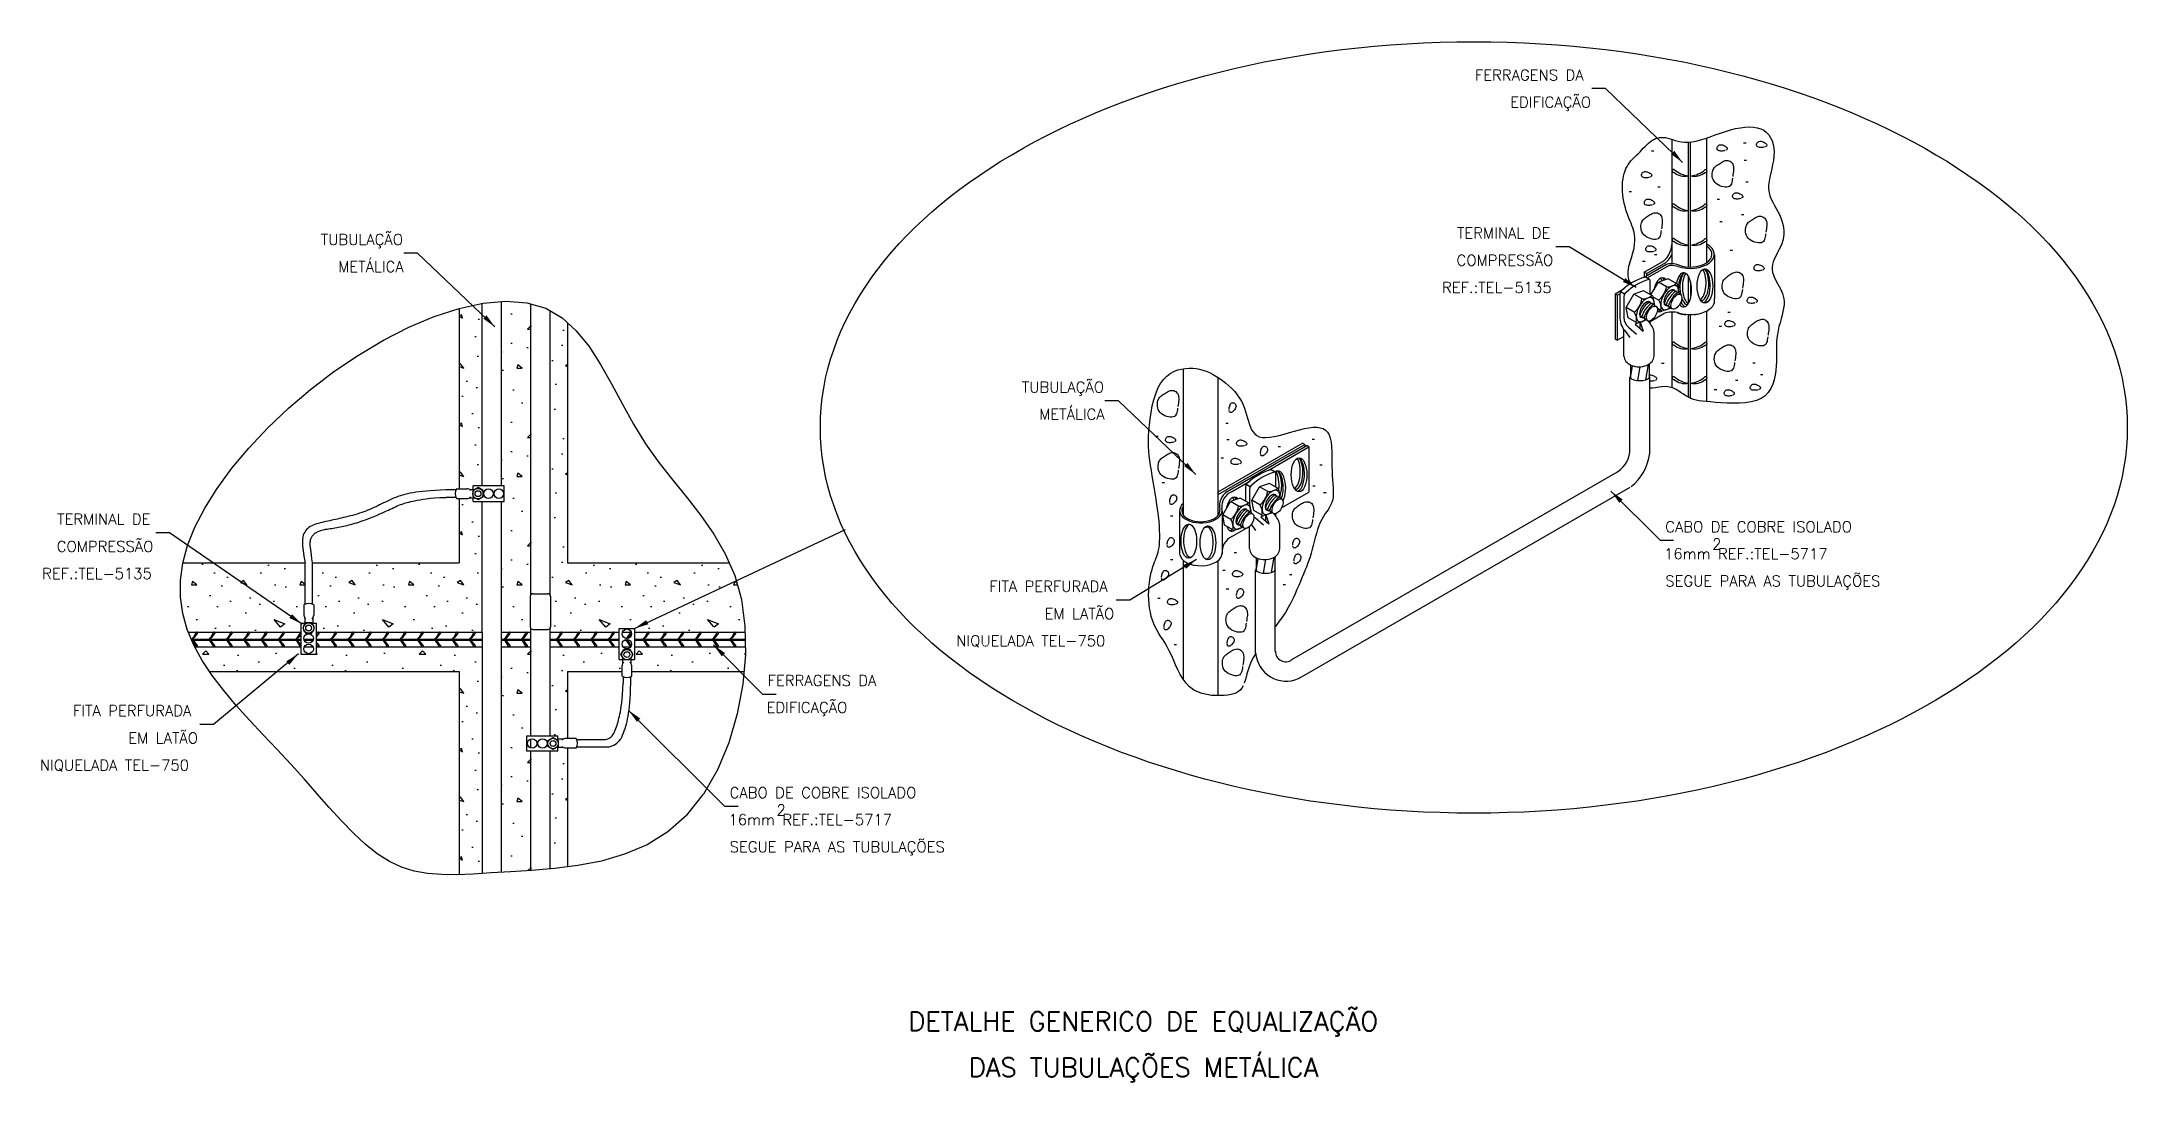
# Model space of a CAD drawing. Header units: millimetres. Extents: x -5397.5 to -5359, y -4789.6 to -4770.4.
import ezdxf
from ezdxf.enums import TextEntityAlignment as Align

# ---------------------------------------------------------------- set-up
doc = ezdxf.new("R2010")
doc.units = ezdxf.units.MM
doc.header["$LTSCALE"] = 10
doc.layers.add('Termotécnica', color=7, linetype='Continuous')
doc.styles.add('r140', font='romans.shx')
doc.styles.add('r80', font='romans.shx')
pattern_1 = [(0, (-5440.2396, -4772.785), (0, 2), [0, -2]), (0, (-5440.2196, -4773.485), (0, 2), [0, -2]), (0, (-5440.1596, -4772.405), (0, 2), [0, -2]), (338.1986, (-5441.19962, -4773.02503), (6.0000005, -1.9999998), [0.215406, -10.554924]), (216.8699, (-5440.99962, -4773.10503), (5.9999998, 4.0000002), [0.1, -9.9]), (130.6013, (-5441.07962, -4773.16503), (10.00000084, -11.999998), [0.18439, -18.2547]), (206.5651, (-5441.7396, -4773.405), (-1.999998, -2.000003), [0.04472, -4.427414]), (326.3099, (-5441.7796, -4773.42503), (3.999999, -2.0000027), [0.07211, -7.13899]), (108.4349, (-5441.7196, -4773.46503), (-1.999997, 4.000001), [0.063246, -6.26131]), (225, (-5440.4596, -4773.605), (-4e-16, -2), [0.08485, -2.743574]), (0, (-5440.5196, -4773.665), (2, 2), [0.12, -1.88]), (135, (-5440.3996, -4773.665), (-2, 2e-16), [0.08485, -2.743574]), (251.5651, (-5440.6996, -4772.32503), (1.999997, 4.000001), [0.063246, -6.26131]), (0, (-5440.7196, -4772.385), (2, 2), [0.1, -1.9]), (143.1301, (-5440.61962, -4772.38503), (-5.9999998, 4.0000002), [0.1, -9.9]), (213.6901, (-5441.7596, -4772.30503), (3.999999, 2.0000027), [0.07211, -7.13899]), (341.5651, (-5441.8196, -4772.34503), (-4.000001, 1.999997), [0.12649, -6.198064]), (126.8699, (-5441.69962, -4772.38503), (4.0000002, -5.9999998), [0.1, -9.9]), (0, (-5441.1796, -4772.385), (0, 2), [0, -2]), (0, (-5441.7196, -4772.905), (0, 2), [0, -2]), (0, (-5441.1596, -4773.645), (0, 2), [0, -2]), (0, (-5440.6196, -4773.025), (0, 2), [0, -2]), (0, (-5441.1996, -4772.685), (0, 2), [0, -2]), (0, (-5441.6396, -4772.625), (0, 2), [0, -2]), (0, (-5441.4596, -4772.745), (0, 2), [0, -2]), (0, (-5441.5396, -4773.225), (0, 2), [0, -2]), (0, (-5442.0196, -4773.145), (0, 2), [0, -2]), (0, (-5441.9996, -4772.685), (0, 2), [0, -2]), (0, (-5442.0596, -4772.245), (0, 2), [0, -2]), (0, (-5441.4396, -4772.165), (0, 2), [0, -2]), (0, (-5440.9996, -4772.085), (0, 2), [0, -2]), (0, (-5440.2996, -4772.165), (0, 2), [0, -2]), (0, (-5440.7796, -4772.785), (0, 2), [0, -2]), (0, (-5440.9796, -4772.425), (0, 2), [0, -2]), (0, (-5440.8196, -4773.385), (0, 2), [0, -2]), (0, (-5441.4196, -4773.485), (0, 2), [0, -2]), (0, (-5440.8196, -4773.925), (0, 2), [0, -2]), (0, (-5441.4796, -4773.805), (0, 2), [0, -2]), (0, (-5442.1196, -4773.865), (0, 2), [0, -2]), (0, (-5441.8796, -4773.965), (0, 2), [0, -2]), (0, (-5441.8596, -4773.685), (0, 2), [0, -2]), (0, (-5440.5196, -4774.005), (0, 2), [0, -2]), (0, (-5440.2796, -4773.185), (0, 2), [0, -2]), (0, (-5440.3796, -4772.585), (0, 2), [0, -2]), (0, (-5441.2996, -4774.025), (0, 2), [0, -2])]

msp = doc.modelspace()

# ---------------------------------------------------------------- texts
at = {"layer": 'Termotécnica', "color": 2, "ltscale": 12.5, "style": 'r80'}
for s, p in [('FERRAGENS DA ', (-5371.04, -4771.077)), ('EDIFICAÇÃO', (-5370.389, -4771.577)), ('TUBULAÇÃO', (-5392.334, -4774.111)), ('TERMINAL DE ', (-5371.371, -4773.992)), ('METÁLICA', (-5392.012, -4774.611)), ('COMPRESSÃO ', (-5371.378, -4774.496)), ('REF.:TEL-5135', (-5371.647, -4774.997)), ('TUBULAÇÃO', (-5379.4, -4776.835)), ('METÁLICA', (-5379.079, -4777.335)), ('TERMINAL DE ', (-5397.199, -4779.271)), ('COMPRESSÃO ', (-5397.205, -4779.775)), ('REF.:TEL-5135', (-5397.475, -4780.276)), ('FITA PERFURADA ', (-5380, -4780.511)), ('EM LATÃO ', (-5378.979, -4781.015)), ('NIQUELADA TEL-750', (-5380.61, -4781.516)), ('FITA PERFURADA ', (-5396.906, -4782.807)), ('EM LATÃO ', (-5395.885, -4783.311)), ('NIQUELADA TEL-750', (-5397.517, -4783.812))]:
    msp.add_text(s, height=0.2, dxfattribs=at).set_placement(p)
at = {"layer": 'Termotécnica', "color": 2, "ltscale": 1.6, "style": 'r80'}
for s, p in [('CABO DE COBRE ISOLADO', (-5367.53, -4779.413)), ('16mm REF.:TEL-5717', (-5367.55, -4779.91)), ('2', (-5366.663, -4779.731)), ('SEGUE PARA AS TUBULAÇÕES', (-5367.528, -4780.412)), ('FERRAGENS DA ', (-5384.089, -4782.249)), ('EDIFICAÇÃO', (-5384.11, -4782.746)), ('CABO DE COBRE ISOLADO', (-5384.791, -4784.319)), ('16mm REF.:TEL-5717', (-5384.812, -4784.816)), ('2', (-5383.925, -4784.638)), ('SEGUE PARA AS TUBULAÇÕES', (-5384.79, -4785.318))]:
    msp.add_text(s, height=0.2, dxfattribs=at).set_placement(p)
at = {"layer": 'Termotécnica', "color": 5, "style": 'r140'}
for s, p in [('DETALHE GENERICO DE EQUALIZAÇÃO ', (-5377.04, -4788.717)), ('DAS TUBULAÇÕES METÁLICA', (-5377.154, -4789.568))]:
    msp.add_text(s, height=0.35, dxfattribs=at).set_placement(p, align=Align.BOTTOM_CENTER)

# ---------------------------------------------------------------- hatches: boundary and pattern name
at = {"layer": 'Termotécnica'}
h = msp.add_hatch(dxfattribs=at)
h.set_pattern_fill('CONC', color=1, scale=2, style=0)
h.set_pattern_definition(pattern_1)
h.paths.add_polyline_path([(-5386.543, -4781.76), (-5386.61, -4781.76), (-5386.61, -4781.828, -0.114427), (-5386.596, -4781.876), (-5386.596, -4781.98), (-5384.527, -4781.98), (-5384.5, -4781.673), (-5384.502, -4781.527), (-5384.683, -4781.527), (-5384.701, -4781.527), (-5385.004, -4781.527), (-5385.021, -4781.527), (-5385.324, -4781.527), (-5385.341, -4781.527), (-5385.644, -4781.527), (-5385.662, -4781.527), (-5385.965, -4781.527), (-5385.982, -4781.527), (-5386.285, -4781.527), (-5386.302, -4781.527), (-5386.543, -4781.527)])
h.paths.add_polyline_path([(-5388.106, -4785.625), (-5388.023, -4785.618), (-5387.781, -4785.588), (-5387.781, -4783.397), (-5387.813, -4783.397, -0.114427), (-5387.861, -4783.384), (-5387.96, -4783.384), (-5387.96, -4783.453), (-5388.106, -4783.453)])
h.paths.add_polyline_path([(-5389.522, -4778.558), (-5389.358, -4778.558), (-5389.358, -4775.192), (-5389.779, -4775.283), (-5389.781, -4775.284), (-5389.781, -4778.611), (-5389.638, -4778.611, -0.114427), (-5389.59, -4778.624), (-5389.522, -4778.624)])
h.paths.add_polyline_path([(-5388.094, -4780.598), (-5388.094, -4781.158, -0.180748), (-5388.106, -4781.19), (-5388.106, -4781.258), (-5387.899, -4781.258, -0.099718), (-5387.892, -4781.258), (-5387.578, -4781.258, -0.099718), (-5387.572, -4781.258), (-5387.258, -4781.258, -0.099718), (-5387.251, -4781.258), (-5386.938, -4781.258, -0.099718), (-5386.931, -4781.258), (-5386.829, -4781.258), (-5386.829, -4781.189), (-5386.543, -4781.189), (-5386.543, -4781.258), (-5386.297, -4781.258, -0.099718), (-5386.29, -4781.258), (-5385.977, -4781.258, -0.099718), (-5385.97, -4781.258), (-5385.656, -4781.258, -0.099718), (-5385.65, -4781.258), (-5385.336, -4781.258, -0.099718), (-5385.329, -4781.258), (-5385.016, -4781.258, -0.099718), (-5385.009, -4781.258), (-5384.695, -4781.258, -0.099718), (-5384.689, -4781.258), (-5384.506, -4781.258), (-5384.508, -4781.147), (-5384.574, -4780.657), (-5384.697, -4780.214), (-5384.798, -4779.98), (-5387.781, -4779.98), (-5387.781, -4775.546), (-5387.882, -4775.455), (-5388.106, -4775.325), (-5388.106, -4780.566, -0.180748)])
h.paths.add_polyline_path([(-5388.106, -4783.168), (-5387.96, -4783.168), (-5387.96, -4783.231), (-5387.861, -4783.231, -0.114427), (-5387.813, -4783.218), (-5387.781, -4783.218), (-5387.781, -4781.98), (-5386.776, -4781.98), (-5386.776, -4781.876, -0.114427), (-5386.763, -4781.828), (-5386.763, -4781.76), (-5386.829, -4781.76), (-5386.829, -4781.527), (-5386.926, -4781.527, -0.279994), (-5386.943, -4781.527), (-5387.246, -4781.527), (-5387.263, -4781.527), (-5387.566, -4781.527), (-5387.584, -4781.527), (-5387.887, -4781.527), (-5387.904, -4781.527), (-5388.106, -4781.527)])
h.paths.add_polyline_path([(-5389.008, -4785.689), (-5388.832, -4785.677), (-5388.456, -4785.654), (-5388.456, -4783.453), (-5388.531, -4783.453), (-5388.531, -4783.168), (-5388.456, -4783.168), (-5388.456, -4781.527), (-5388.527, -4781.527), (-5388.545, -4781.527), (-5388.848, -4781.527), (-5388.865, -4781.527), (-5389.008, -4781.527)])
h.paths.add_polyline_path([(-5393.012, -4781.527), (-5393.029, -4781.527), (-5393.332, -4781.527), (-5393.35, -4781.527), (-5393.653, -4781.527), (-5393.67, -4781.527), (-5393.973, -4781.527), (-5393.99, -4781.527), (-5394.293, -4781.527), (-5394.311, -4781.527), (-5394.614, -4781.527), (-5394.631, -4781.527), (-5394.662, -4781.527), (-5394.523, -4781.779), (-5394.389, -4781.98), (-5389.781, -4781.98), (-5389.781, -4785.731), (-5389.521, -4785.721), (-5389.358, -4785.711), (-5389.358, -4781.527), (-5389.488, -4781.527), (-5389.506, -4781.527), (-5389.809, -4781.527), (-5389.826, -4781.527), (-5390.129, -4781.527), (-5390.146, -4781.527), (-5390.449, -4781.527), (-5390.467, -4781.527), (-5390.77, -4781.527), (-5390.787, -4781.527), (-5391.09, -4781.527), (-5391.107, -4781.527), (-5391.41, -4781.527), (-5391.428, -4781.527), (-5391.731, -4781.527), (-5391.748, -4781.527), (-5392.051, -4781.527), (-5392.068, -4781.527), (-5392.371, -4781.527), (-5392.389, -4781.527), (-5392.415, -4781.527), (-5392.415, -4781.662), (-5392.7, -4781.662), (-5392.7, -4781.529, -0.140641), (-5392.709, -4781.527)])
h.paths.add_polyline_path([(-5394.305, -4781.258, -0.099718), (-5394.299, -4781.258), (-5393.985, -4781.258, -0.099718), (-5393.978, -4781.258), (-5393.665, -4781.258, -0.099718), (-5393.658, -4781.258), (-5393.344, -4781.258, -0.099718), (-5393.338, -4781.258), (-5393.024, -4781.258, -0.099718), (-5393.017, -4781.258), (-5392.704, -4781.258, -0.052968), (-5392.7, -4781.258), (-5392.7, -4781.091), (-5392.631, -4781.091), (-5392.631, -4780.992, -0.114427), (-5392.644, -4780.944), (-5392.644, -4780.753, -0.034885), (-5392.623, -4780.742), (-5392.623, -4779.98), (-5394.876, -4779.98), (-5394.877, -4779.984), (-5394.921, -4780.302), (-5394.921, -4780.611), (-5394.88, -4780.913), (-5394.799, -4781.207), (-5394.777, -4781.258), (-5394.626, -4781.258, -0.099718), (-5394.619, -4781.258)])
h = msp.add_hatch(dxfattribs=at)
h.set_pattern_fill('CONC', color=1, scale=2, style=0)
h.set_pattern_definition(pattern_1)
h.paths.add_polyline_path([(-5389.008, -4781.258), (-5388.86, -4781.258, -0.099718), (-5388.853, -4781.258), (-5388.539, -4781.258, -0.099718), (-5388.533, -4781.258), (-5388.456, -4781.258), (-5388.456, -4781.192, -0.19154), (-5388.47, -4781.158), (-5388.47, -4780.598, -0.19154), (-5388.456, -4780.564), (-5388.456, -4775.201), (-5388.53, -4775.179), (-5388.917, -4775.15), (-5389.008, -4775.158), (-5389.008, -4778.558), (-5388.951, -4778.558), (-5388.951, -4778.843), (-5389.008, -4778.843)])
h = msp.add_hatch(dxfattribs=at)
h.set_pattern_fill('CONC', color=1, scale=2, style=0)
h.set_pattern_definition(pattern_1)
h.paths.add_polyline_path([(-5389.358, -4778.843), (-5389.522, -4778.843), (-5389.522, -4778.777), (-5389.59, -4778.777, -0.114427), (-5389.638, -4778.79), (-5389.781, -4778.79), (-5389.781, -4779.98), (-5392.486, -4779.98), (-5392.486, -4780.742, -0.034885), (-5392.465, -4780.753), (-5392.465, -4780.944, -0.114427), (-5392.478, -4780.992), (-5392.478, -4781.091), (-5392.415, -4781.091), (-5392.415, -4781.258), (-5392.383, -4781.258, -0.099718), (-5392.377, -4781.258), (-5392.063, -4781.258, -0.099718), (-5392.056, -4781.258), (-5391.743, -4781.258, -0.099718), (-5391.736, -4781.258), (-5391.422, -4781.258, -0.099718), (-5391.416, -4781.258), (-5391.102, -4781.258, -0.099718), (-5391.095, -4781.258), (-5390.782, -4781.258, -0.099718), (-5390.775, -4781.258), (-5390.461, -4781.258, -0.099718), (-5390.455, -4781.258), (-5390.141, -4781.258, -0.099718), (-5390.134, -4781.258), (-5389.821, -4781.258, -0.099718), (-5389.814, -4781.258), (-5389.5, -4781.258, -0.099718), (-5389.494, -4781.258), (-5389.358, -4781.258)])

# ---------------------------------------------------------------- linework, layer by layer
at = {"layer": 'Termotécnica', "color": 2, "ltscale": 1.6}
for p, q in [((-5368.633, -4771.227), (-5368.883, -4771.227)), ((-5367.208, -4772.59), (-5368.633, -4771.227)), ((-5390.549, -4774.261), (-5390.799, -4774.261)), ((-5389.125, -4775.623), (-5390.549, -4774.261)), ((-5369.3, -4774.146), (-5369.55, -4774.146)), ((-5368.067, -4774.898), (-5369.3, -4774.146)), ((-5367.819, -4774.746), (-5367.891, -4774.704)), ((-5367.808, -4775.024), (-5367.808, -4774.763)), ((-5368.366, -4775.019), (-5368.366, -4775.464)), ((-5368.282, -4775.021), (-5368.356, -4774.979)), ((-5368.291, -4775.062), (-5368.291, -4775.452)), ((-5368.081, -4775.572), (-5368.044, -4775.55)), ((-5368.081, -4775.572), (-5367.935, -4775.701)), ((-5367.993, -4775.538), (-5367.935, -4775.701)), ((-5367.808, -4775.559), (-5367.808, -4775.512)), ((-5368.259, -4775.71), (-5368.185, -4775.822)), ((-5368.206, -4775.631), (-5368.059, -4775.76)), ((-5377.616, -4776.985), (-5377.866, -4776.985)), ((-5376.192, -4778.347), (-5377.616, -4776.985)), ((-5374.725, -4778.303), (-5374.797, -4778.26)), ((-5375.272, -4778.575), (-5375.272, -4778.84)), ((-5375.188, -4778.578), (-5375.262, -4778.535)), ((-5375.198, -4778.618), (-5375.198, -4778.887)), ((-5374.715, -4778.581), (-5374.715, -4778.319)), ((-5368.53, -4778.656), (-5367.624, -4779.562)), ((-5395.127, -4779.425), (-5395.377, -4779.425)), ((-5392.677, -4781.11), (-5395.127, -4779.425)), ((-5375.166, -4779.267), (-5375.091, -4779.379)), ((-5375.086, -4779.149), (-5374.939, -4779.278)), ((-5374.988, -4779.128), (-5374.951, -4779.107)), ((-5374.988, -4779.128), (-5374.841, -4779.257)), ((-5374.899, -4779.094), (-5374.841, -4779.257)), ((-5374.715, -4779.115), (-5374.715, -4779.069)), ((-5367.624, -4779.562), (-5367.374, -4779.562)), ((-5376.174, -4779.913), (-5377.407, -4780.665)), ((-5377.407, -4780.665), (-5377.657, -4780.665)), ((-5392.748, -4781.656), (-5394.313, -4782.961)), ((-5385.089, -4781.492), (-5384.183, -4782.398)), ((-5384.183, -4782.398), (-5383.933, -4782.398)), ((-5386.654, -4782.7), (-5384.886, -4784.468)), ((-5394.313, -4782.961), (-5394.563, -4782.961)), ((-5384.886, -4784.468), (-5384.636, -4784.468))]:
    msp.add_line(p, q, dxfattribs=at)
at = {"layer": 'Termotécnica', "color": 1}
for p, q in [((-5367.785, -4772.376), (-5367.741, -4772.376)), ((-5366.082, -4772.226), (-5366.037, -4772.226)), ((-5366.072, -4772.547), (-5366.027, -4772.547)), ((-5368.196, -4773.128), (-5368.152, -4773.128)), ((-5367.665, -4773.038), (-5367.621, -4773.038)), ((-5366.573, -4773.268), (-5366.528, -4773.268)), ((-5366.041, -4772.947), (-5365.997, -4772.947)), ((-5366.122, -4773.549), (-5366.077, -4773.549)), ((-5366.523, -4773.679), (-5366.478, -4773.679)), ((-5367.946, -4774.411), (-5367.901, -4774.411)), ((-5367.725, -4774.29), (-5367.681, -4774.29)), ((-5366.332, -4774.21), (-5366.288, -4774.21)), ((-5367.998, -4775.54), (-5367.998, -4775.645)), ((-5366.372, -4775.353), (-5366.328, -4775.353)), ((-5366.533, -4775.613), (-5366.488, -4775.613)), ((-5368.172, -4776.325), (-5368.172, -4776.566)), ((-5368.17, -4776.568), (-5368.131, -4776.342)), ((-5367.889, -4776.6), (-5367.84, -4776.319)), ((-5367.824, -4776.309), (-5367.824, -4776.566)), ((-5367.595, -4776.295), (-5367.55, -4776.295)), ((-5365.911, -4776.285), (-5365.867, -4776.285)), ((-5368.035, -4776.613), (-5367.991, -4776.359)), ((-5366.232, -4776.605), (-5366.188, -4776.605)), ((-5365.771, -4776.505), (-5365.727, -4776.505)), ((-5366.623, -4776.776), (-5366.578, -4776.776)), ((-5375.635, -4777.402), (-5375.59, -4777.402)), ((-5376.931, -4777.637), (-5376.886, -4777.637)), ((-5375.618, -4777.703), (-5375.573, -4777.703)), ((-5374.669, -4777.833), (-5374.625, -4777.833)), ((-5374.041, -4777.693), (-5373.997, -4777.693)), ((-5375.721, -4778.04), (-5375.677, -4778.04)), ((-5373.901, -4778.17), (-5373.857, -4778.17)), ((-5389.84, -4778.632), (-5390.026, -4778.632)), ((-5376.81, -4778.496), (-5376.765, -4778.496)), ((-5374.029, -4778.554), (-5373.985, -4778.554)), ((-5389.84, -4778.769), (-5390.026, -4778.769)), ((-5373.832, -4778.682), (-5373.787, -4778.682)), ((-5376.658, -4779.112), (-5376.614, -4779.112)), ((-5374.905, -4779.096), (-5374.905, -4779.201)), ((-5375.483, -4779.787), (-5375.439, -4779.787)), ((-5392.623, -4780.742), (-5392.623, -4779.98)), ((-5392.486, -4780.742), (-5392.486, -4779.98)), ((-5376.658, -4779.915), (-5376.614, -4779.915)), ((-5375.693, -4780.113), (-5375.648, -4780.113)), ((-5375.078, -4779.881), (-5375.078, -4780.122)), ((-5375.076, -4780.124), (-5375.037, -4779.898)), ((-5374.941, -4780.169), (-5374.897, -4779.916)), ((-5374.795, -4780.156), (-5374.747, -4779.875)), ((-5374.73, -4779.865), (-5374.73, -4780.122)), ((-5374.46, -4780.194), (-5374.415, -4780.194)), ((-5375.627, -4780.46), (-5375.583, -4780.46)), ((-5374.576, -4780.38), (-5374.532, -4780.38)), ((-5376.893, -4780.629), (-5376.849, -4780.629)), ((-5376.589, -4781.485), (-5376.544, -4781.485)), ((-5386.755, -4782.079), (-5386.755, -4782.197)), ((-5386.617, -4782.079), (-5386.617, -4782.197)), ((-5376.415, -4781.91), (-5376.418, -4781.91)), ((-5387.611, -4783.239), (-5387.107, -4783.239)), ((-5387.611, -4783.376), (-5387.028, -4783.376)), ((-5385.578, -4784.635), (-5385.273, -4784.249))]:
    msp.add_line(p, q, dxfattribs=at)
at = {"layer": 'Termotécnica', "color": 2}
for p, q in [((-5367.402, -4774.457), (-5367.402, -4772.162)), ((-5367.099, -4774.518), (-5367.099, -4772.215)), ((-5367.062, -4774.519), (-5367.062, -4772.212)), ((-5366.76, -4774.435), (-5366.76, -4772.136)), ((-5367.792, -4775.034), (-5367.655, -4774.797)), ((-5367.476, -4774.735), (-5367.655, -4774.797)), ((-5367.506, -4774.884), (-5367.655, -4774.797)), ((-5367.313, -4774.829), (-5367.476, -4774.735)), ((-5367.099, -4775.189), (-5367.099, -4774.694)), ((-5367.062, -4774.787), (-5367.062, -4775.093)), ((-5389.358, -4778.558), (-5389.358, -4775.192)), ((-5389.008, -4775.158), (-5389.008, -4778.558)), ((-5388.456, -4780.564), (-5388.456, -4775.201)), ((-5368.25, -4775.267), (-5368.106, -4775.018)), ((-5367.927, -4774.956), (-5368.106, -4775.018)), ((-5367.957, -4775.104), (-5368.106, -4775.018)), ((-5367.764, -4775.05), (-5367.927, -4774.956)), ((-5367.845, -4775.158), (-5367.849, -4775.185)), ((-5367.805, -4775.172), (-5367.81, -4775.208)), ((-5367.766, -4775.194), (-5367.771, -4775.23)), ((-5367.719, -4775.233), (-5367.75, -4775.069)), ((-5367.649, -4775.132), (-5367.749, -4775.075)), ((-5367.539, -4775.216), (-5367.503, -4775.196)), ((-5367.394, -4774.937), (-5367.398, -4774.964)), ((-5367.354, -4774.951), (-5367.359, -4774.987)), ((-5367.315, -4774.974), (-5367.32, -4775.009)), ((-5367.268, -4775.012), (-5367.299, -4774.849)), ((-5367.276, -4774.996), (-5367.278, -4775.017)), ((-5388.106, -4775.325), (-5388.106, -4780.566)), ((-5368.214, -4775.454), (-5368.25, -4775.267)), ((-5368.1, -4775.353), (-5368.25, -4775.267)), ((-5368.051, -4775.548), (-5368.214, -4775.454)), ((-5367.87, -4775.495), (-5368.027, -4775.55)), ((-5367.99, -4775.436), (-5367.954, -4775.416)), ((-5367.951, -4775.459), (-5367.915, -4775.439)), ((-5367.912, -4775.48), (-5367.877, -4775.46)), ((-5367.727, -4775.217), (-5367.729, -4775.237)), ((-5367.6, -4775.327), (-5367.674, -4775.284)), ((-5367.419, -4775.275), (-5367.576, -4775.329)), ((-5367.5, -4775.238), (-5367.464, -4775.218)), ((-5367.461, -4775.26), (-5367.426, -4775.24)), ((-5367.402, -4776.748), (-5367.402, -4775.351)), ((-5367.099, -4776.923), (-5367.099, -4775.396)), ((-5367.062, -4776.941), (-5367.062, -4775.397)), ((-5366.76, -4777.003), (-5366.76, -4775.327)), ((-5368.291, -4776.163), (-5368.291, -4775.673)), ((-5367.734, -4776.163), (-5367.734, -4775.726)), ((-5376.418, -4779.098), (-5376.418, -4776.395)), ((-5375.776, -4779.096), (-5375.776, -4776.56)), ((-5368.179, -4777.885), (-5368.179, -4776.556)), ((-5367.816, -4777.954), (-5367.816, -4776.552)), ((-5389.829, -4778.611), (-5389.638, -4778.611)), ((-5389.59, -4778.624), (-5389.491, -4778.624)), ((-5388.951, -4778.558), (-5389.522, -4778.558)), ((-5389.522, -4778.624), (-5389.522, -4778.558)), ((-5388.951, -4778.843), (-5388.951, -4778.558)), ((-5375.156, -4778.823), (-5375.013, -4778.575)), ((-5374.833, -4778.512), (-5375.013, -4778.575)), ((-5374.863, -4778.661), (-5375.013, -4778.575)), ((-5374.67, -4778.606), (-5374.833, -4778.512)), ((-5374.625, -4778.789), (-5374.656, -4778.626)), ((-5374.416, -4781.764), (-5368.408, -4778.296)), ((-5374.183, -4782.049), (-5368.175, -4778.58)), ((-5389.829, -4778.79), (-5389.638, -4778.79)), ((-5389.59, -4778.777), (-5389.491, -4778.777)), ((-5389.522, -4778.843), (-5389.522, -4778.777)), ((-5389.522, -4778.843), (-5388.951, -4778.843)), ((-5389.358, -4781.258), (-5389.358, -4778.843)), ((-5389.008, -4778.843), (-5389.008, -4781.258)), ((-5375.694, -4779.094), (-5375.551, -4778.845)), ((-5375.371, -4778.782), (-5375.551, -4778.845)), ((-5375.401, -4778.931), (-5375.551, -4778.845)), ((-5375.208, -4778.876), (-5375.371, -4778.782)), ((-5375.29, -4778.984), (-5375.293, -4779.012)), ((-5375.249, -4778.998), (-5375.254, -4779.034)), ((-5375.21, -4779.021), (-5375.215, -4779.057)), ((-5375.163, -4779.059), (-5375.194, -4778.896)), ((-5375.171, -4779.044), (-5375.174, -4779.064)), ((-5375.007, -4778.91), (-5375.156, -4778.823)), ((-5375.12, -4779.01), (-5375.156, -4778.823)), ((-5374.958, -4779.104), (-5375.12, -4779.01)), ((-5374.896, -4778.993), (-5374.861, -4778.973)), ((-5374.857, -4779.016), (-5374.822, -4778.996)), ((-5374.818, -4779.037), (-5374.783, -4779.017)), ((-5374.752, -4778.714), (-5374.755, -4778.741)), ((-5374.711, -4778.728), (-5374.716, -4778.764)), ((-5374.672, -4778.751), (-5374.677, -4778.787)), ((-5374.633, -4778.773), (-5374.636, -4778.794)), ((-5386.543, -4781.189), (-5382.654, -4779.363)), ((-5375.545, -4779.18), (-5375.694, -4779.094)), ((-5375.658, -4779.28), (-5375.694, -4779.094)), ((-5375.496, -4779.374), (-5375.658, -4779.28)), ((-5375.315, -4779.322), (-5375.472, -4779.377)), ((-5375.434, -4779.263), (-5375.399, -4779.243)), ((-5375.395, -4779.286), (-5375.36, -4779.266)), ((-5375.356, -4779.307), (-5375.321, -4779.287)), ((-5375.197, -4779.72), (-5375.197, -4779.303)), ((-5374.777, -4779.052), (-5374.934, -4779.106)), ((-5374.641, -4779.72), (-5374.641, -4779.283)), ((-5376.418, -4782.134), (-5376.418, -4779.932)), ((-5375.776, -4782.428), (-5375.776, -4779.936)), ((-5375.086, -4781.637), (-5375.086, -4780.111)), ((-5374.723, -4781.615), (-5374.723, -4780.109)), ((-5388.42, -4780.548), (-5388.144, -4780.548)), ((-5392.644, -4780.753), (-5392.644, -4780.944)), ((-5392.465, -4780.753), (-5392.465, -4780.944)), ((-5388.47, -4780.598), (-5388.47, -4781.158)), ((-5388.094, -4780.598), (-5388.094, -4781.158)), ((-5394.777, -4781.258), (-5392.7, -4781.258)), ((-5392.7, -4781.091), (-5392.617, -4781.091)), ((-5392.7, -4781.091), (-5392.7, -4781.662)), ((-5392.631, -4780.992), (-5392.631, -4781.091)), ((-5392.498, -4781.091), (-5392.415, -4781.091)), ((-5392.478, -4780.992), (-5392.478, -4781.091)), ((-5392.415, -4781.662), (-5392.415, -4781.091)), ((-5392.415, -4781.258), (-5389.358, -4781.258)), ((-5389.358, -4781.258), (-5389.358, -4785.711)), ((-5389.008, -4781.258), (-5388.456, -4781.258)), ((-5389.008, -4781.258), (-5389.008, -4785.689)), ((-5388.456, -4783.168), (-5388.456, -4781.192)), ((-5388.42, -4781.208), (-5388.144, -4781.208)), ((-5388.106, -4781.19), (-5388.106, -4783.168)), ((-5388.106, -4781.258), (-5386.829, -4781.258)), ((-5386.829, -4781.76), (-5386.829, -4781.189)), ((-5386.829, -4781.189), (-5386.543, -4781.189)), ((-5386.769, -4781.258), (-5386.603, -4781.258)), ((-5386.543, -4781.189), (-5386.543, -4781.76)), ((-5386.543, -4781.258), (-5384.506, -4781.258)), ((-5394.725, -4781.385), (-5392.7, -4781.385)), ((-5394.718, -4781.402), (-5392.7, -4781.402)), ((-5394.662, -4781.527), (-5392.7, -4781.527)), ((-5392.7, -4781.662), (-5392.415, -4781.662)), ((-5392.644, -4781.385), (-5392.471, -4781.385)), ((-5392.64, -4781.402), (-5392.475, -4781.402)), ((-5392.636, -4781.527), (-5392.479, -4781.527)), ((-5392.415, -4781.385), (-5389.358, -4781.385)), ((-5392.415, -4781.402), (-5389.358, -4781.402)), ((-5392.415, -4781.527), (-5389.358, -4781.527)), ((-5389.008, -4781.385), (-5388.456, -4781.385)), ((-5389.008, -4781.402), (-5388.456, -4781.402)), ((-5389.008, -4781.527), (-5388.456, -4781.527)), ((-5388.106, -4781.385), (-5386.829, -4781.385)), ((-5388.106, -4781.402), (-5386.829, -4781.402)), ((-5388.106, -4781.527), (-5386.829, -4781.527)), ((-5386.763, -4781.828), (-5386.763, -4781.729)), ((-5386.759, -4781.527), (-5386.613, -4781.527)), ((-5386.73, -4781.402), (-5386.643, -4781.402)), ((-5386.693, -4781.373), (-5386.679, -4781.373)), ((-5386.61, -4781.828), (-5386.61, -4781.729)), ((-5386.543, -4781.385), (-5384.504, -4781.385)), ((-5386.543, -4781.402), (-5384.504, -4781.402)), ((-5386.543, -4781.527), (-5384.502, -4781.527)), ((-5386.829, -4781.76), (-5386.763, -4781.76)), ((-5386.776, -4782.068), (-5386.776, -4781.876)), ((-5386.61, -4781.76), (-5386.543, -4781.76)), ((-5386.596, -4782.068), (-5386.596, -4781.876)), ((-5374.295, -4782.114), (-5374.183, -4782.049)), ((-5388.531, -4783.168), (-5387.96, -4783.168)), ((-5388.531, -4783.453), (-5388.531, -4783.168)), ((-5388.456, -4783.395), (-5388.456, -4783.226)), ((-5387.96, -4783.251), (-5387.96, -4783.168)), ((-5387.861, -4783.231), (-5387.96, -4783.231)), ((-5387.622, -4783.218), (-5387.813, -4783.218)), ((-5387.96, -4783.453), (-5388.531, -4783.453)), ((-5388.456, -4785.654), (-5388.456, -4783.453)), ((-5388.106, -4783.453), (-5388.106, -4785.625)), ((-5387.96, -4783.453), (-5387.96, -4783.37)), ((-5387.861, -4783.384), (-5387.96, -4783.384)), ((-5387.622, -4783.397), (-5387.813, -4783.397))]:
    msp.add_line(p, q, dxfattribs=at)
at = {"layer": 'Termotécnica', "color": 3}
for p, q in [((-5367.915, -4774.616), (-5367.586, -4774.426)), ((-5366.622, -4774.288), (-5366.622, -4775.101)), ((-5367.928, -4774.71), (-5367.52, -4774.475)), ((-5367.872, -4774.641), (-5367.915, -4774.616)), ((-5367.915, -4774.616), (-5367.915, -4774.703)), ((-5367.872, -4774.641), (-5367.547, -4774.453)), ((-5367.872, -4774.641), (-5367.872, -4774.678)), ((-5367.861, -4774.721), (-5367.496, -4774.51)), ((-5368.455, -4775.015), (-5368.307, -4774.93)), ((-5368.455, -4775.015), (-5368.455, -4775.847)), ((-5368.413, -4775.039), (-5368.455, -4775.015)), ((-5368.413, -4775.039), (-5368.365, -4775.012)), ((-5368.413, -4775.039), (-5368.413, -4775.871)), ((-5389.781, -4775.284), (-5389.781, -4778.611)), ((-5387.781, -4775.546), (-5387.781, -4779.98)), ((-5367.808, -4775.522), (-5367.554, -4775.376)), ((-5368.413, -4775.871), (-5368.455, -4775.847)), ((-5368.413, -4775.871), (-5368.291, -4775.801)), ((-5375.776, -4778.67), (-5374.22, -4777.771)), ((-5375.776, -4778.719), (-5374.177, -4777.795)), ((-5375.612, -4778.662), (-5374.144, -4777.814)), ((-5374.856, -4778.274), (-5374.102, -4777.839)), ((-5374.177, -4777.795), (-5374.22, -4777.771)), ((-5374.177, -4777.795), (-5374.177, -4777.833)), ((-5374.102, -4777.839), (-5374.144, -4777.814)), ((-5374.102, -4777.839), (-5374.102, -4778.671)), ((-5375.532, -4778.665), (-5375.196, -4778.471)), ((-5389.781, -4778.79), (-5389.781, -4779.98)), ((-5376.489, -4779.021), (-5376.489, -4779.814)), ((-5375.706, -4779.021), (-5375.706, -4779.814)), ((-5374.608, -4778.963), (-5374.102, -4778.671)), ((-5375.527, -4779.494), (-5375.264, -4779.342)), ((-5394.876, -4779.98), (-5392.623, -4779.98)), ((-5392.486, -4779.98), (-5389.781, -4779.98)), ((-5387.781, -4779.98), (-5384.798, -4779.98)), ((-5394.389, -4781.98), (-5389.781, -4781.98)), ((-5389.781, -4781.98), (-5389.781, -4785.731)), ((-5387.781, -4781.98), (-5386.776, -4781.98)), ((-5387.781, -4781.98), (-5387.781, -4783.218)), ((-5386.596, -4781.98), (-5384.527, -4781.98)), ((-5387.781, -4783.397), (-5387.781, -4785.588))]:
    msp.add_line(p, q, dxfattribs=at)
at = {"layer": 'Termotécnica', "color": 1}
for points in [[(-5368.191, -4774.461), (-5368.153, -4774.351), (-5368.125, -4774.255), (-5368.105, -4774.172), (-5368.093, -4774.099), (-5368.088, -4774.035), (-5368.089, -4773.978), (-5368.094, -4773.927), (-5368.103, -4773.88), (-5368.114, -4773.836), (-5368.128, -4773.794), (-5368.143, -4773.753), (-5368.16, -4773.712), (-5368.178, -4773.67), (-5368.196, -4773.627), (-5368.214, -4773.581), (-5368.232, -4773.533), (-5368.249, -4773.48), (-5368.265, -4773.425), (-5368.279, -4773.367), (-5368.292, -4773.308), (-5368.303, -4773.247), (-5368.311, -4773.186), (-5368.317, -4773.125), (-5368.319, -4773.064), (-5368.319, -4773.006), (-5368.315, -4772.949), (-5368.308, -4772.894), (-5368.298, -4772.842), (-5368.286, -4772.792), (-5368.271, -4772.745), (-5368.254, -4772.702), (-5368.234, -4772.662), (-5368.213, -4772.626), (-5368.19, -4772.593), (-5368.165, -4772.562), (-5368.138, -4772.533), (-5368.111, -4772.505), (-5368.082, -4772.478), (-5368.053, -4772.45), (-5368.024, -4772.421), (-5367.994, -4772.39), (-5367.963, -4772.359), (-5367.933, -4772.327), (-5367.902, -4772.295), (-5367.871, -4772.264), (-5367.839, -4772.235), (-5367.807, -4772.209), (-5367.774, -4772.185), (-5367.741, -4772.166), (-5367.707, -4772.15), (-5367.673, -4772.138), (-5367.637, -4772.13), (-5367.6, -4772.126), (-5367.562, -4772.126), (-5367.523, -4772.131), (-5367.481, -4772.139), (-5367.438, -4772.151), (-5367.393, -4772.165), (-5367.344, -4772.181), (-5367.292, -4772.195), (-5367.236, -4772.207), (-5367.176, -4772.214), (-5367.11, -4772.216), (-5367.038, -4772.21), (-5366.96, -4772.195), (-5366.876, -4772.173), (-5366.789, -4772.146), (-5366.698, -4772.114), (-5366.605, -4772.081), (-5366.511, -4772.048), (-5366.416, -4772.016), (-5366.323, -4771.988), (-5366.232, -4771.965), (-5366.143, -4771.948), (-5366.058, -4771.938), (-5365.977, -4771.934), (-5365.901, -4771.937), (-5365.831, -4771.949), (-5365.767, -4771.968), (-5365.71, -4771.996), (-5365.66, -4772.034), (-5365.618, -4772.079), (-5365.584, -4772.132), (-5365.557, -4772.192), (-5365.538, -4772.256), (-5365.526, -4772.325), (-5365.521, -4772.398), (-5365.523, -4772.473), (-5365.533, -4772.55), (-5365.547, -4772.627), (-5365.565, -4772.705), (-5365.583, -4772.782), (-5365.6, -4772.859), (-5365.614, -4772.933), (-5365.622, -4773.006), (-5365.622, -4773.075), (-5365.613, -4773.141), (-5365.597, -4773.204), (-5365.573, -4773.265), (-5365.546, -4773.324), (-5365.515, -4773.381), (-5365.483, -4773.438), (-5365.452, -4773.495), (-5365.422, -4773.552), (-5365.396, -4773.61), (-5365.375, -4773.669), (-5365.358, -4773.728), (-5365.347, -4773.788), (-5365.34, -4773.848), (-5365.34, -4773.908), (-5365.346, -4773.968), (-5365.359, -4774.028), (-5365.379, -4774.088), (-5365.404, -4774.146), (-5365.432, -4774.204), (-5365.461, -4774.261), (-5365.49, -4774.316), (-5365.516, -4774.371), (-5365.537, -4774.423), (-5365.551, -4774.475), (-5365.557, -4774.524), (-5365.555, -4774.572), (-5365.547, -4774.618), (-5365.534, -4774.664), (-5365.516, -4774.708), (-5365.496, -4774.751), (-5365.473, -4774.794), (-5365.45, -4774.836), (-5365.426, -4774.878), (-5365.404, -4774.921), (-5365.383, -4774.964), (-5365.366, -4775.009), (-5365.351, -4775.055), (-5365.341, -4775.105), (-5365.336, -4775.157), (-5365.337, -4775.214), (-5365.344, -4775.275), (-5365.357, -4775.339), (-5365.373, -4775.406), (-5365.392, -4775.475), (-5365.411, -4775.546), (-5365.43, -4775.618), (-5365.447, -4775.69), (-5365.46, -4775.762), (-5365.47, -4775.832), (-5365.475, -4775.902), (-5365.477, -4775.971), (-5365.478, -4776.042), (-5365.477, -4776.114), (-5365.477, -4776.188), (-5365.479, -4776.265), (-5365.482, -4776.345), (-5365.489, -4776.429), (-5365.501, -4776.514), (-5365.52, -4776.6), (-5365.546, -4776.683), (-5365.581, -4776.761), (-5365.628, -4776.832), (-5365.686, -4776.894), (-5365.759, -4776.945), (-5365.846, -4776.982), (-5365.945, -4777.008), (-5366.053, -4777.024), (-5366.166, -4777.032), (-5366.281, -4777.033), (-5366.394, -4777.029), (-5366.503, -4777.023), (-5366.602, -4777.016), (-5366.691, -4777.009), (-5366.77, -4777.002), (-5366.839, -4776.994), (-5366.901, -4776.986), (-5366.957, -4776.975), (-5367.007, -4776.961), (-5367.055, -4776.944), (-5367.101, -4776.923), (-5367.146, -4776.897), (-5367.191, -4776.868), (-5367.236, -4776.838), (-5367.281, -4776.808), (-5367.328, -4776.78), (-5367.376, -4776.757), (-5367.426, -4776.739), (-5367.479, -4776.728), (-5367.533, -4776.726), (-5367.59, -4776.731), (-5367.647, -4776.738), (-5367.706, -4776.747), (-5367.764, -4776.753), (-5367.816, -4776.754)], [(-5366.427, -4772.369), (-5366.443, -4772.373), (-5366.461, -4772.377), (-5366.481, -4772.378), (-5366.5, -4772.378), (-5366.518, -4772.377), (-5366.535, -4772.373), (-5366.55, -4772.367), (-5366.561, -4772.358), (-5366.568, -4772.347), (-5366.572, -4772.335), (-5366.571, -4772.321), (-5366.568, -4772.306), (-5366.561, -4772.293), (-5366.552, -4772.281), (-5366.54, -4772.271), (-5366.525, -4772.265), (-5366.509, -4772.262), (-5366.491, -4772.263), (-5366.473, -4772.266), (-5366.455, -4772.272), (-5366.437, -4772.28), (-5366.421, -4772.289), (-5366.408, -4772.299), (-5366.397, -4772.309), (-5366.389, -4772.318), (-5366.385, -4772.327), (-5366.384, -4772.336), (-5366.387, -4772.344), (-5366.392, -4772.352), (-5366.401, -4772.358), (-5366.412, -4772.364)], [(-5365.697, -4772.304), (-5365.714, -4772.308), (-5365.732, -4772.311), (-5365.751, -4772.313), (-5365.77, -4772.313), (-5365.789, -4772.311), (-5365.806, -4772.308), (-5365.82, -4772.302), (-5365.831, -4772.293), (-5365.839, -4772.282), (-5365.842, -4772.269), (-5365.842, -4772.255), (-5365.838, -4772.241), (-5365.832, -4772.228), (-5365.822, -4772.216), (-5365.81, -4772.206), (-5365.796, -4772.2), (-5365.78, -4772.197), (-5365.762, -4772.198), (-5365.744, -4772.201), (-5365.725, -4772.207), (-5365.708, -4772.215), (-5365.692, -4772.224), (-5365.678, -4772.234), (-5365.667, -4772.244), (-5365.66, -4772.253), (-5365.656, -4772.262), (-5365.655, -4772.271), (-5365.657, -4772.279), (-5365.663, -4772.286), (-5365.672, -4772.293), (-5365.683, -4772.299)], [(-5367.82, -4772.864), (-5367.837, -4772.868), (-5367.855, -4772.872), (-5367.874, -4772.873), (-5367.894, -4772.873), (-5367.912, -4772.872), (-5367.929, -4772.868), (-5367.944, -4772.862), (-5367.955, -4772.853), (-5367.962, -4772.842), (-5367.965, -4772.83), (-5367.965, -4772.816), (-5367.962, -4772.801), (-5367.955, -4772.788), (-5367.946, -4772.776), (-5367.934, -4772.766), (-5367.919, -4772.76), (-5367.903, -4772.757), (-5367.885, -4772.758), (-5367.867, -4772.761), (-5367.849, -4772.767), (-5367.831, -4772.775), (-5367.815, -4772.784), (-5367.801, -4772.794), (-5367.791, -4772.804), (-5367.783, -4772.813), (-5367.779, -4772.822), (-5367.778, -4772.831), (-5367.781, -4772.839), (-5367.786, -4772.847), (-5367.795, -4772.853), (-5367.806, -4772.859)], [(-5366.288, -4772.878), (-5366.293, -4772.907), (-5366.297, -4772.934), (-5366.302, -4772.96), (-5366.309, -4772.983), (-5366.318, -4773.003), (-5366.33, -4773.019), (-5366.347, -4773.032), (-5366.367, -4773.041), (-5366.393, -4773.045), (-5366.423, -4773.044), (-5366.456, -4773.04), (-5366.489, -4773.031), (-5366.523, -4773.018), (-5366.555, -4773.002), (-5366.585, -4772.982), (-5366.61, -4772.959), (-5366.629, -4772.934), (-5366.644, -4772.906), (-5366.654, -4772.877), (-5366.66, -4772.847), (-5366.662, -4772.818), (-5366.661, -4772.789), (-5366.657, -4772.763), (-5366.65, -4772.739), (-5366.642, -4772.718), (-5366.633, -4772.7), (-5366.621, -4772.684), (-5366.609, -4772.67), (-5366.595, -4772.658), (-5366.58, -4772.646), (-5366.564, -4772.635), (-5366.547, -4772.624), (-5366.53, -4772.612), (-5366.512, -4772.6), (-5366.493, -4772.588), (-5366.474, -4772.577), (-5366.455, -4772.567), (-5366.436, -4772.56), (-5366.416, -4772.554), (-5366.396, -4772.552), (-5366.376, -4772.552), (-5366.357, -4772.557), (-5366.339, -4772.564), (-5366.322, -4772.574), (-5366.306, -4772.588), (-5366.293, -4772.604), (-5366.282, -4772.623), (-5366.274, -4772.645), (-5366.269, -4772.67), (-5366.267, -4772.697), (-5366.268, -4772.725), (-5366.27, -4772.755), (-5366.274, -4772.786), (-5366.279, -4772.817), (-5366.284, -4772.848)], [(-5367.768, -4773.372), (-5367.785, -4773.377), (-5367.803, -4773.38), (-5367.822, -4773.381), (-5367.842, -4773.381), (-5367.86, -4773.38), (-5367.877, -4773.376), (-5367.891, -4773.37), (-5367.903, -4773.362), (-5367.91, -4773.35), (-5367.913, -4773.338), (-5367.913, -4773.324), (-5367.91, -4773.31), (-5367.903, -4773.296), (-5367.893, -4773.284), (-5367.881, -4773.274), (-5367.867, -4773.268), (-5367.851, -4773.265), (-5367.833, -4773.266), (-5367.815, -4773.269), (-5367.797, -4773.275), (-5367.779, -4773.283), (-5367.763, -4773.292), (-5367.749, -4773.302), (-5367.738, -4773.312), (-5367.731, -4773.321), (-5367.727, -4773.331), (-5367.726, -4773.339), (-5367.729, -4773.347), (-5367.734, -4773.355), (-5367.743, -4773.361), (-5367.754, -4773.367)], [(-5366.14, -4773.255), (-5366.156, -4773.259), (-5366.175, -4773.262), (-5366.194, -4773.264), (-5366.213, -4773.264), (-5366.232, -4773.262), (-5366.249, -4773.259), (-5366.263, -4773.253), (-5366.274, -4773.244), (-5366.282, -4773.233), (-5366.285, -4773.22), (-5366.285, -4773.206), (-5366.281, -4773.192), (-5366.275, -4773.179), (-5366.265, -4773.167), (-5366.253, -4773.157), (-5366.239, -4773.151), (-5366.222, -4773.148), (-5366.205, -4773.149), (-5366.187, -4773.152), (-5366.168, -4773.158), (-5366.151, -4773.166), (-5366.135, -4773.175), (-5366.121, -4773.185), (-5366.11, -4773.195), (-5366.103, -4773.204), (-5366.099, -4773.213), (-5366.098, -4773.222), (-5366.1, -4773.23), (-5366.106, -4773.237), (-5366.114, -4773.244), (-5366.126, -4773.25)], [(-5367.604, -4773.842), (-5367.608, -4773.871), (-5367.613, -4773.898), (-5367.618, -4773.924), (-5367.625, -4773.947), (-5367.634, -4773.967), (-5367.646, -4773.983), (-5367.662, -4773.996), (-5367.683, -4774.005), (-5367.709, -4774.009), (-5367.739, -4774.008), (-5367.771, -4774.004), (-5367.805, -4773.995), (-5367.839, -4773.982), (-5367.871, -4773.966), (-5367.9, -4773.946), (-5367.925, -4773.923), (-5367.945, -4773.898), (-5367.96, -4773.87), (-5367.97, -4773.841), (-5367.975, -4773.811), (-5367.977, -4773.782), (-5367.976, -4773.753), (-5367.972, -4773.727), (-5367.966, -4773.703), (-5367.958, -4773.682), (-5367.948, -4773.664), (-5367.937, -4773.648), (-5367.924, -4773.634), (-5367.911, -4773.622), (-5367.896, -4773.61), (-5367.88, -4773.599), (-5367.863, -4773.588), (-5367.846, -4773.576), (-5367.828, -4773.564), (-5367.809, -4773.552), (-5367.79, -4773.541), (-5367.771, -4773.531), (-5367.751, -4773.524), (-5367.732, -4773.518), (-5367.712, -4773.516), (-5367.692, -4773.516), (-5367.673, -4773.52), (-5367.654, -4773.528), (-5367.637, -4773.538), (-5367.622, -4773.552), (-5367.608, -4773.568), (-5367.598, -4773.587), (-5367.59, -4773.609), (-5367.585, -4773.634), (-5367.583, -4773.661), (-5367.584, -4773.689), (-5367.586, -4773.719), (-5367.59, -4773.75), (-5367.594, -4773.781), (-5367.599, -4773.812)], [(-5365.676, -4773.907), (-5365.68, -4773.936), (-5365.685, -4773.963), (-5365.69, -4773.989), (-5365.697, -4774.012), (-5365.706, -4774.032), (-5365.718, -4774.049), (-5365.734, -4774.061), (-5365.755, -4774.07), (-5365.781, -4774.074), (-5365.811, -4774.073), (-5365.843, -4774.069), (-5365.877, -4774.06), (-5365.911, -4774.047), (-5365.943, -4774.031), (-5365.972, -4774.011), (-5365.997, -4773.988), (-5366.017, -4773.963), (-5366.032, -4773.935), (-5366.042, -4773.906), (-5366.047, -4773.876), (-5366.049, -4773.847), (-5366.048, -4773.819), (-5366.044, -4773.792), (-5366.038, -4773.768), (-5366.03, -4773.747), (-5366.02, -4773.729), (-5366.009, -4773.713), (-5365.996, -4773.7), (-5365.983, -4773.687), (-5365.968, -4773.675), (-5365.952, -4773.664), (-5365.935, -4773.653), (-5365.918, -4773.641), (-5365.9, -4773.629), (-5365.881, -4773.617), (-5365.862, -4773.606), (-5365.843, -4773.596), (-5365.823, -4773.589), (-5365.804, -4773.583), (-5365.784, -4773.581), (-5365.764, -4773.582), (-5365.745, -4773.586), (-5365.726, -4773.593), (-5365.709, -4773.603), (-5365.694, -4773.617), (-5365.68, -4773.633), (-5365.67, -4773.652), (-5365.662, -4773.674), (-5365.657, -4773.699), (-5365.655, -4773.726), (-5365.656, -4773.754), (-5365.658, -4773.784), (-5365.662, -4773.815), (-5365.666, -4773.846), (-5365.671, -4773.877)], [(-5367.742, -4774.232), (-5367.759, -4774.236), (-5367.777, -4774.239), (-5367.796, -4774.241), (-5367.816, -4774.241), (-5367.834, -4774.239), (-5367.851, -4774.236), (-5367.865, -4774.23), (-5367.877, -4774.221), (-5367.884, -4774.21), (-5367.887, -4774.197), (-5367.887, -4774.183), (-5367.884, -4774.169), (-5367.877, -4774.156), (-5367.867, -4774.144), (-5367.855, -4774.134), (-5367.841, -4774.128), (-5367.825, -4774.125), (-5367.807, -4774.126), (-5367.789, -4774.129), (-5367.771, -4774.135), (-5367.753, -4774.143), (-5367.737, -4774.152), (-5367.723, -4774.162), (-5367.712, -4774.172), (-5367.705, -4774.181), (-5367.701, -4774.19), (-5367.7, -4774.199), (-5367.703, -4774.207), (-5367.708, -4774.214), (-5367.717, -4774.221), (-5367.728, -4774.227)], [(-5368.191, -4774.461), (-5368.204, -4774.51), (-5368.213, -4774.556), (-5368.219, -4774.599), (-5368.221, -4774.64), (-5368.219, -4774.678), (-5368.214, -4774.713), (-5368.205, -4774.746), (-5368.192, -4774.776)], [(-5366.106, -4774.936), (-5366.11, -4774.965), (-5366.115, -4774.993), (-5366.12, -4775.018), (-5366.127, -4775.041), (-5366.136, -4775.061), (-5366.148, -4775.078), (-5366.164, -4775.091), (-5366.185, -4775.099), (-5366.211, -4775.103), (-5366.241, -4775.103), (-5366.273, -4775.098), (-5366.307, -4775.089), (-5366.341, -4775.076), (-5366.373, -4775.06), (-5366.402, -4775.04), (-5366.427, -4775.018), (-5366.447, -4774.992), (-5366.462, -4774.964), (-5366.472, -4774.935), (-5366.477, -4774.905), (-5366.479, -4774.876), (-5366.478, -4774.848), (-5366.474, -4774.821), (-5366.468, -4774.797), (-5366.46, -4774.776), (-5366.45, -4774.758), (-5366.439, -4774.742), (-5366.426, -4774.729), (-5366.412, -4774.716), (-5366.398, -4774.705), (-5366.382, -4774.693), (-5366.365, -4774.682), (-5366.347, -4774.67), (-5366.329, -4774.658), (-5366.311, -4774.646), (-5366.292, -4774.635), (-5366.273, -4774.626), (-5366.253, -4774.618), (-5366.234, -4774.612), (-5366.214, -4774.61), (-5366.194, -4774.611), (-5366.175, -4774.615), (-5366.156, -4774.622), (-5366.139, -4774.632), (-5366.124, -4774.646), (-5366.11, -4774.662), (-5366.099, -4774.681), (-5366.092, -4774.703), (-5366.087, -4774.728), (-5366.085, -4774.755), (-5366.086, -4774.784), (-5366.088, -4774.813), (-5366.092, -4774.844), (-5366.096, -4774.875), (-5366.101, -4774.906)], [(-5365.746, -4774.579), (-5365.763, -4774.583), (-5365.781, -4774.586), (-5365.8, -4774.588), (-5365.819, -4774.588), (-5365.838, -4774.586), (-5365.855, -4774.583), (-5365.869, -4774.577), (-5365.88, -4774.568), (-5365.888, -4774.557), (-5365.891, -4774.544), (-5365.891, -4774.53), (-5365.887, -4774.516), (-5365.881, -4774.503), (-5365.871, -4774.491), (-5365.859, -4774.481), (-5365.845, -4774.475), (-5365.829, -4774.472), (-5365.811, -4774.473), (-5365.793, -4774.476), (-5365.774, -4774.482), (-5365.757, -4774.49), (-5365.741, -4774.499), (-5365.727, -4774.509), (-5365.716, -4774.519), (-5365.709, -4774.528), (-5365.705, -4774.537), (-5365.704, -4774.546), (-5365.706, -4774.554), (-5365.712, -4774.561), (-5365.721, -4774.568), (-5365.732, -4774.574)], [(-5385.578, -4784.635), (-5385.928, -4784.944), (-5386.315, -4785.181), (-5386.728, -4785.356), (-5387.157, -4785.48), (-5387.592, -4785.564), (-5388.023, -4785.618), (-5388.44, -4785.652), (-5388.832, -4785.677), (-5389.192, -4785.701), (-5389.521, -4785.721), (-5389.824, -4785.732), (-5390.103, -4785.73), (-5390.364, -4785.709), (-5390.609, -4785.665), (-5390.843, -4785.592), (-5391.069, -4785.487), (-5391.292, -4785.345), (-5391.512, -4785.169), (-5391.733, -4784.966), (-5391.954, -4784.738), (-5392.179, -4784.493), (-5392.408, -4784.234), (-5392.643, -4783.966), (-5392.887, -4783.695), (-5393.138, -4783.423), (-5393.394, -4783.153), (-5393.647, -4782.881), (-5393.893, -4782.609), (-5394.124, -4782.335), (-5394.336, -4782.059), (-5394.523, -4781.779), (-5394.679, -4781.496), (-5394.799, -4781.207), (-5394.88, -4780.913), (-5394.921, -4780.611), (-5394.921, -4780.302), (-5394.877, -4779.984), (-5394.79, -4779.656), (-5394.656, -4779.317), (-5394.476, -4778.966), (-5394.247, -4778.603), (-5393.974, -4778.232), (-5393.66, -4777.859), (-5393.311, -4777.488), (-5392.93, -4777.126), (-5392.522, -4776.778), (-5392.091, -4776.449), (-5391.641, -4776.144), (-5391.178, -4775.869), (-5390.708, -4775.63), (-5390.239, -4775.433), (-5389.779, -4775.283), (-5389.336, -4775.187), (-5388.917, -4775.15), (-5388.53, -4775.179), (-5388.184, -4775.28), (-5387.882, -4775.455), (-5387.619, -4775.694), (-5387.385, -4775.986), (-5387.172, -4776.317), (-5386.97, -4776.675), (-5386.77, -4777.048), (-5386.563, -4777.421), (-5386.341, -4777.784), (-5386.096, -4778.126), (-5385.838, -4778.454), (-5385.575, -4778.778), (-5385.319, -4779.106), (-5385.08, -4779.448), (-5384.87, -4779.814), (-5384.697, -4780.214), (-5384.574, -4780.657), (-5384.508, -4781.147), (-5384.5, -4781.673), (-5384.549, -4782.218), (-5384.652, -4782.765), (-5384.808, -4783.297), (-5385.015, -4783.797), (-5385.273, -4784.249)], [(-5365.873, -4775.181), (-5365.889, -4775.185), (-5365.908, -4775.188), (-5365.927, -4775.19), (-5365.946, -4775.19), (-5365.965, -4775.188), (-5365.981, -4775.184), (-5365.996, -4775.178), (-5366.007, -4775.17), (-5366.014, -4775.159), (-5366.018, -4775.146), (-5366.018, -4775.132), (-5366.014, -4775.118), (-5366.007, -4775.105), (-5365.998, -4775.093), (-5365.986, -4775.083), (-5365.972, -4775.076), (-5365.955, -4775.074), (-5365.938, -4775.074), (-5365.919, -4775.078), (-5365.901, -4775.084), (-5365.884, -4775.092), (-5365.868, -4775.101), (-5365.854, -4775.11), (-5365.843, -4775.12), (-5365.835, -4775.13), (-5365.831, -4775.139), (-5365.831, -4775.148), (-5365.833, -4775.156), (-5365.839, -4775.163), (-5365.847, -4775.17), (-5365.859, -4775.176)], [(-5366.283, -4775.613), (-5366.3, -4775.617), (-5366.318, -4775.62), (-5366.337, -4775.622), (-5366.357, -4775.622), (-5366.375, -4775.62), (-5366.392, -4775.617), (-5366.406, -4775.611), (-5366.418, -4775.602), (-5366.425, -4775.591), (-5366.428, -4775.578), (-5366.428, -4775.564), (-5366.425, -4775.55), (-5366.418, -4775.537), (-5366.408, -4775.525), (-5366.396, -4775.515), (-5366.382, -4775.508), (-5366.366, -4775.506), (-5366.348, -4775.506), (-5366.33, -4775.51), (-5366.312, -4775.516), (-5366.294, -4775.524), (-5366.278, -4775.533), (-5366.264, -4775.543), (-5366.253, -4775.552), (-5366.246, -4775.562), (-5366.242, -4775.571), (-5366.241, -4775.58), (-5366.244, -4775.588), (-5366.249, -4775.595), (-5366.258, -4775.602), (-5366.269, -4775.608)], [(-5365.637, -4775.809), (-5365.641, -4775.838), (-5365.646, -4775.865), (-5365.651, -4775.891), (-5365.658, -4775.914), (-5365.667, -4775.934), (-5365.679, -4775.951), (-5365.695, -4775.963), (-5365.716, -4775.972), (-5365.742, -4775.976), (-5365.772, -4775.975), (-5365.804, -4775.971), (-5365.838, -4775.962), (-5365.872, -4775.949), (-5365.904, -4775.933), (-5365.933, -4775.913), (-5365.958, -4775.89), (-5365.978, -4775.865), (-5365.993, -4775.837), (-5366.003, -4775.808), (-5366.008, -4775.778), (-5366.01, -4775.749), (-5366.009, -4775.72), (-5366.005, -4775.694), (-5365.999, -4775.67), (-5365.991, -4775.649), (-5365.981, -4775.631), (-5365.97, -4775.615), (-5365.957, -4775.601), (-5365.944, -4775.589), (-5365.929, -4775.577), (-5365.913, -4775.566), (-5365.896, -4775.555), (-5365.879, -4775.543), (-5365.861, -4775.531), (-5365.842, -4775.519), (-5365.823, -4775.508), (-5365.804, -4775.498), (-5365.784, -4775.491), (-5365.765, -4775.485), (-5365.745, -4775.483), (-5365.725, -4775.483), (-5365.706, -4775.488), (-5365.687, -4775.495), (-5365.67, -4775.505), (-5365.655, -4775.519), (-5365.641, -4775.535), (-5365.63, -4775.554), (-5365.623, -4775.576), (-5365.618, -4775.601), (-5365.616, -4775.628), (-5365.617, -4775.656), (-5365.619, -4775.686), (-5365.623, -4775.717), (-5365.627, -4775.748), (-5365.632, -4775.779)], [(-5366.249, -4776.278), (-5366.253, -4776.307), (-5366.258, -4776.334), (-5366.263, -4776.36), (-5366.27, -4776.383), (-5366.279, -4776.403), (-5366.291, -4776.419), (-5366.308, -4776.432), (-5366.328, -4776.441), (-5366.354, -4776.445), (-5366.384, -4776.444), (-5366.417, -4776.44), (-5366.45, -4776.431), (-5366.484, -4776.418), (-5366.516, -4776.402), (-5366.545, -4776.382), (-5366.571, -4776.359), (-5366.59, -4776.334), (-5366.605, -4776.306), (-5366.615, -4776.277), (-5366.621, -4776.247), (-5366.623, -4776.218), (-5366.621, -4776.189), (-5366.618, -4776.163), (-5366.611, -4776.139), (-5366.603, -4776.118), (-5366.594, -4776.1), (-5366.582, -4776.084), (-5366.57, -4776.07), (-5366.556, -4776.058), (-5366.541, -4776.046), (-5366.525, -4776.035), (-5366.508, -4776.024), (-5366.491, -4776.012), (-5366.473, -4776), (-5366.454, -4775.988), (-5366.435, -4775.977), (-5366.416, -4775.967), (-5366.397, -4775.96), (-5366.377, -4775.954), (-5366.357, -4775.952), (-5366.337, -4775.952), (-5366.318, -4775.957), (-5366.3, -4775.964), (-5366.282, -4775.974), (-5366.267, -4775.988), (-5366.254, -4776.004), (-5366.243, -4776.023), (-5366.235, -4776.045), (-5366.23, -4776.07), (-5366.228, -4776.097), (-5366.229, -4776.125), (-5366.231, -4776.155), (-5366.235, -4776.186), (-5366.24, -4776.217), (-5366.244, -4776.248)], [(-5375.315, -4782.247), (-5375.339, -4782.288), (-5375.367, -4782.322), (-5375.401, -4782.351), (-5375.441, -4782.374), (-5375.487, -4782.392), (-5375.539, -4782.407), (-5375.598, -4782.417), (-5375.665, -4782.424), (-5375.739, -4782.428), (-5375.819, -4782.428), (-5375.903, -4782.423), (-5375.988, -4782.41), (-5376.073, -4782.39), (-5376.156, -4782.36), (-5376.234, -4782.319), (-5376.306, -4782.266), (-5376.369, -4782.201), (-5376.426, -4782.124), (-5376.476, -4782.04), (-5376.522, -4781.951), (-5376.564, -4781.86), (-5376.603, -4781.769), (-5376.641, -4781.681), (-5376.679, -4781.599), (-5376.717, -4781.526), (-5376.756, -4781.459), (-5376.795, -4781.398), (-5376.833, -4781.34), (-5376.87, -4781.284), (-5376.904, -4781.227), (-5376.936, -4781.168), (-5376.965, -4781.106), (-5376.99, -4781.038), (-5377.011, -4780.966), (-5377.028, -4780.89), (-5377.042, -4780.812), (-5377.052, -4780.732), (-5377.058, -4780.652), (-5377.06, -4780.573), (-5377.059, -4780.496), (-5377.055, -4780.421), (-5377.047, -4780.349), (-5377.037, -4780.281), (-5377.025, -4780.216), (-5377.011, -4780.156), (-5376.996, -4780.1), (-5376.981, -4780.048), (-5376.965, -4780.002), (-5376.95, -4779.961), (-5376.935, -4779.923), (-5376.921, -4779.888), (-5376.908, -4779.854), (-5376.895, -4779.819), (-5376.884, -4779.782), (-5376.875, -4779.742), (-5376.867, -4779.697), (-5376.861, -4779.646), (-5376.857, -4779.588), (-5376.854, -4779.524), (-5376.854, -4779.454), (-5376.857, -4779.378), (-5376.861, -4779.296), (-5376.868, -4779.207), (-5376.878, -4779.113), (-5376.891, -4779.013), (-5376.906, -4778.908), (-5376.922, -4778.801), (-5376.94, -4778.692), (-5376.958, -4778.583), (-5376.976, -4778.476), (-5376.994, -4778.372), (-5377.01, -4778.273), (-5377.025, -4778.18), (-5377.037, -4778.091), (-5377.048, -4778.005), (-5377.055, -4777.919), (-5377.06, -4777.833), (-5377.062, -4777.743), (-5377.061, -4777.648), (-5377.055, -4777.546), (-5377.046, -4777.436), (-5377.033, -4777.32), (-5377.015, -4777.202), (-5376.992, -4777.083), (-5376.963, -4776.967), (-5376.929, -4776.858), (-5376.888, -4776.757), (-5376.841, -4776.668), (-5376.786, -4776.593), (-5376.726, -4776.532), (-5376.662, -4776.484), (-5376.594, -4776.446), (-5376.524, -4776.419), (-5376.453, -4776.401), (-5376.382, -4776.39), (-5376.313, -4776.386), (-5376.247, -4776.387), (-5376.183, -4776.393), (-5376.12, -4776.405), (-5376.059, -4776.421), (-5375.999, -4776.442), (-5375.94, -4776.468), (-5375.88, -4776.498), (-5375.82, -4776.533), (-5375.759, -4776.571), (-5375.697, -4776.614), (-5375.637, -4776.66), (-5375.579, -4776.71), (-5375.523, -4776.763), (-5375.471, -4776.818), (-5375.424, -4776.876), (-5375.383, -4776.936), (-5375.348, -4776.997), (-5375.318, -4777.06), (-5375.294, -4777.123), (-5375.273, -4777.186), (-5375.254, -4777.248), (-5375.237, -4777.308), (-5375.22, -4777.366), (-5375.202, -4777.422), (-5375.183, -4777.473), (-5375.16, -4777.521), (-5375.134, -4777.563), (-5375.102, -4777.599), (-5375.064, -4777.628), (-5375.019, -4777.65), (-5374.965, -4777.663), (-5374.901, -4777.666), (-5374.826, -4777.66), (-5374.743, -4777.646), (-5374.654, -4777.625), (-5374.56, -4777.601), (-5374.464, -4777.574), (-5374.368, -4777.547), (-5374.274, -4777.522), (-5374.185, -4777.501), (-5374.102, -4777.485), (-5374.026, -4777.477), (-5373.957, -4777.476), (-5373.896, -4777.484), (-5373.842, -4777.501), (-5373.797, -4777.529), (-5373.759, -4777.567), (-5373.729, -4777.617), (-5373.708, -4777.68), (-5373.693, -4777.753), (-5373.684, -4777.834), (-5373.68, -4777.921), (-5373.678, -4778.012), (-5373.678, -4778.104), (-5373.678, -4778.196), (-5373.676, -4778.284), (-5373.672, -4778.368), (-5373.667, -4778.446), (-5373.661, -4778.52), (-5373.656, -4778.589), (-5373.653, -4778.654), (-5373.653, -4778.715), (-5373.658, -4778.773), (-5373.669, -4778.827), (-5373.686, -4778.878), (-5373.709, -4778.926), (-5373.737, -4778.974), (-5373.768, -4779.022), (-5373.8, -4779.07), (-5373.833, -4779.121), (-5373.865, -4779.175), (-5373.895, -4779.234), (-5373.921, -4779.297), (-5373.945, -4779.364), (-5373.966, -4779.435), (-5373.986, -4779.508), (-5374.005, -4779.581), (-5374.023, -4779.655), (-5374.041, -4779.728), (-5374.061, -4779.799), (-5374.081, -4779.866), (-5374.103, -4779.932), (-5374.126, -4779.996), (-5374.15, -4780.059), (-5374.176, -4780.122), (-5374.203, -4780.187), (-5374.231, -4780.253), (-5374.26, -4780.322), (-5374.29, -4780.395), (-5374.323, -4780.47), (-5374.357, -4780.549), (-5374.395, -4780.631), (-5374.437, -4780.715), (-5374.484, -4780.802), (-5374.537, -4780.891), (-5374.595, -4780.982), (-5374.661, -4781.074), (-5374.723, -4781.157)], [(-5367.816, -4776.51), (-5367.812, -4776.509), (-5367.794, -4776.509), (-5367.776, -4776.513), (-5367.758, -4776.519), (-5367.74, -4776.527), (-5367.724, -4776.536), (-5367.71, -4776.546), (-5367.699, -4776.555), (-5367.692, -4776.565), (-5367.688, -4776.574), (-5367.687, -4776.583), (-5367.69, -4776.591), (-5367.695, -4776.598), (-5367.704, -4776.605), (-5367.715, -4776.611)], [(-5367.729, -4776.616), (-5367.746, -4776.62), (-5367.764, -4776.623), (-5367.783, -4776.625), (-5367.803, -4776.625), (-5367.816, -4776.624)], [(-5365.814, -4776.785), (-5365.831, -4776.79), (-5365.849, -4776.793), (-5365.868, -4776.794), (-5365.888, -4776.794), (-5365.906, -4776.793), (-5365.923, -4776.789), (-5365.937, -4776.783), (-5365.949, -4776.775), (-5365.956, -4776.764), (-5365.959, -4776.751), (-5365.959, -4776.737), (-5365.956, -4776.723), (-5365.949, -4776.709), (-5365.939, -4776.697), (-5365.927, -4776.687), (-5365.913, -4776.681), (-5365.897, -4776.678), (-5365.879, -4776.679), (-5365.861, -4776.682), (-5365.843, -4776.688), (-5365.825, -4776.696), (-5365.809, -4776.705), (-5365.795, -4776.715), (-5365.784, -4776.725), (-5365.777, -4776.734), (-5365.773, -4776.744), (-5365.772, -4776.752), (-5365.775, -4776.76), (-5365.78, -4776.768), (-5365.789, -4776.774), (-5365.8, -4776.78)], [(-5376.526, -4777.122), (-5376.53, -4777.151), (-5376.535, -4777.178), (-5376.54, -4777.204), (-5376.547, -4777.227), (-5376.556, -4777.247), (-5376.568, -4777.263), (-5376.584, -4777.276), (-5376.605, -4777.285), (-5376.631, -4777.289), (-5376.661, -4777.288), (-5376.693, -4777.284), (-5376.727, -4777.275), (-5376.761, -4777.262), (-5376.793, -4777.246), (-5376.822, -4777.226), (-5376.847, -4777.203), (-5376.867, -4777.178), (-5376.882, -4777.15), (-5376.892, -4777.121), (-5376.897, -4777.091), (-5376.899, -4777.062), (-5376.898, -4777.033), (-5376.894, -4777.007), (-5376.888, -4776.983), (-5376.88, -4776.962), (-5376.87, -4776.944), (-5376.859, -4776.928), (-5376.846, -4776.914), (-5376.832, -4776.902), (-5376.818, -4776.89), (-5376.802, -4776.879), (-5376.785, -4776.868), (-5376.767, -4776.856), (-5376.749, -4776.844), (-5376.731, -4776.832), (-5376.712, -4776.821), (-5376.693, -4776.811), (-5376.673, -4776.804), (-5376.654, -4776.798), (-5376.634, -4776.796), (-5376.614, -4776.796), (-5376.595, -4776.8), (-5376.576, -4776.808), (-5376.559, -4776.818), (-5376.544, -4776.832), (-5376.53, -4776.848), (-5376.519, -4776.867), (-5376.511, -4776.889), (-5376.507, -4776.914), (-5376.505, -4776.941), (-5376.505, -4776.969), (-5376.508, -4776.999), (-5376.512, -4777.03), (-5376.516, -4777.061), (-5376.521, -4777.092)], [(-5375.577, -4777.151), (-5375.576, -4777.134), (-5375.573, -4777.115), (-5375.569, -4777.096), (-5375.563, -4777.078), (-5375.556, -4777.061), (-5375.548, -4777.046), (-5375.537, -4777.034), (-5375.526, -4777.026), (-5375.513, -4777.022), (-5375.5, -4777.023), (-5375.487, -4777.027), (-5375.474, -4777.034), (-5375.463, -4777.045), (-5375.455, -4777.057), (-5375.449, -4777.072), (-5375.447, -4777.087), (-5375.449, -4777.104), (-5375.455, -4777.12), (-5375.464, -4777.137), (-5375.475, -4777.152), (-5375.488, -4777.167), (-5375.501, -4777.179), (-5375.515, -4777.19), (-5375.528, -4777.197), (-5375.539, -4777.201), (-5375.549, -4777.203), (-5375.557, -4777.201), (-5375.564, -4777.196), (-5375.57, -4777.188), (-5375.574, -4777.178), (-5375.576, -4777.166)], [(-5366.296, -4776.89), (-5366.313, -4776.894), (-5366.331, -4776.897), (-5366.35, -4776.899), (-5366.37, -4776.899), (-5366.388, -4776.897), (-5366.405, -4776.893), (-5366.419, -4776.887), (-5366.431, -4776.879), (-5366.438, -4776.868), (-5366.441, -4776.855), (-5366.441, -4776.841), (-5366.438, -4776.827), (-5366.431, -4776.813), (-5366.421, -4776.801), (-5366.409, -4776.792), (-5366.395, -4776.785), (-5366.379, -4776.782), (-5366.361, -4776.783), (-5366.343, -4776.787), (-5366.325, -4776.793), (-5366.307, -4776.8), (-5366.291, -4776.809), (-5366.277, -4776.819), (-5366.266, -4776.829), (-5366.259, -4776.839), (-5366.255, -4776.848), (-5366.254, -4776.856), (-5366.257, -4776.864), (-5366.262, -4776.872), (-5366.271, -4776.879), (-5366.282, -4776.885)], [(-5376.604, -4777.751), (-5376.621, -4777.755), (-5376.639, -4777.758), (-5376.658, -4777.76), (-5376.678, -4777.76), (-5376.696, -4777.758), (-5376.713, -4777.755), (-5376.727, -4777.749), (-5376.739, -4777.74), (-5376.746, -4777.729), (-5376.749, -4777.716), (-5376.749, -4777.702), (-5376.745, -4777.688), (-5376.739, -4777.675), (-5376.729, -4777.663), (-5376.717, -4777.653), (-5376.703, -4777.646), (-5376.687, -4777.644), (-5376.669, -4777.644), (-5376.651, -4777.648), (-5376.633, -4777.654), (-5376.615, -4777.662), (-5376.599, -4777.671), (-5376.585, -4777.68), (-5376.574, -4777.69), (-5376.567, -4777.7), (-5376.563, -4777.709), (-5376.562, -4777.718), (-5376.565, -4777.726), (-5376.57, -4777.733), (-5376.579, -4777.74), (-5376.59, -4777.746)], [(-5375.291, -4777.817), (-5375.308, -4777.821), (-5375.326, -4777.824), (-5375.345, -4777.826), (-5375.365, -4777.826), (-5375.383, -4777.824), (-5375.4, -4777.82), (-5375.414, -4777.814), (-5375.426, -4777.806), (-5375.433, -4777.795), (-5375.436, -4777.782), (-5375.436, -4777.768), (-5375.433, -4777.754), (-5375.426, -4777.74), (-5375.416, -4777.728), (-5375.404, -4777.719), (-5375.39, -4777.712), (-5375.374, -4777.709), (-5375.356, -4777.71), (-5375.338, -4777.714), (-5375.32, -4777.72), (-5375.302, -4777.727), (-5375.286, -4777.736), (-5375.272, -4777.746), (-5375.261, -4777.756), (-5375.254, -4777.766), (-5375.25, -4777.775), (-5375.249, -4777.783), (-5375.252, -4777.791), (-5375.257, -4777.799), (-5375.266, -4777.806), (-5375.277, -4777.811)], [(-5374.995, -4777.953), (-5374.994, -4777.936), (-5374.991, -4777.918), (-5374.987, -4777.899), (-5374.982, -4777.881), (-5374.974, -4777.863), (-5374.966, -4777.848), (-5374.956, -4777.836), (-5374.944, -4777.828), (-5374.932, -4777.825), (-5374.918, -4777.825), (-5374.905, -4777.83), (-5374.893, -4777.837), (-5374.882, -4777.847), (-5374.873, -4777.86), (-5374.868, -4777.874), (-5374.866, -4777.89), (-5374.868, -4777.906), (-5374.874, -4777.923), (-5374.883, -4777.939), (-5374.894, -4777.955), (-5374.906, -4777.969), (-5374.92, -4777.982), (-5374.933, -4777.992), (-5374.946, -4778), (-5374.957, -4778.004), (-5374.967, -4778.005), (-5374.976, -4778.003), (-5374.983, -4777.999), (-5374.988, -4777.991), (-5374.992, -4777.981), (-5374.994, -4777.968)], [(-5376.513, -4778.268), (-5376.517, -4778.297), (-5376.521, -4778.324), (-5376.526, -4778.35), (-5376.533, -4778.373), (-5376.542, -4778.393), (-5376.555, -4778.41), (-5376.571, -4778.422), (-5376.592, -4778.431), (-5376.618, -4778.435), (-5376.647, -4778.434), (-5376.68, -4778.43), (-5376.714, -4778.421), (-5376.747, -4778.408), (-5376.78, -4778.392), (-5376.809, -4778.372), (-5376.834, -4778.349), (-5376.854, -4778.324), (-5376.868, -4778.296), (-5376.878, -4778.267), (-5376.884, -4778.237), (-5376.886, -4778.208), (-5376.885, -4778.18), (-5376.881, -4778.153), (-5376.875, -4778.129), (-5376.867, -4778.108), (-5376.857, -4778.09), (-5376.846, -4778.074), (-5376.833, -4778.061), (-5376.819, -4778.048), (-5376.804, -4778.036), (-5376.788, -4778.025), (-5376.772, -4778.014), (-5376.754, -4778.002), (-5376.736, -4777.99), (-5376.718, -4777.978), (-5376.699, -4777.967), (-5376.679, -4777.957), (-5376.66, -4777.95), (-5376.64, -4777.944), (-5376.62, -4777.942), (-5376.601, -4777.943), (-5376.581, -4777.947), (-5376.563, -4777.954), (-5376.546, -4777.964), (-5376.53, -4777.978), (-5376.517, -4777.994), (-5376.506, -4778.013), (-5376.498, -4778.035), (-5376.493, -4778.06), (-5376.492, -4778.087), (-5376.492, -4778.115), (-5376.495, -4778.145), (-5376.498, -4778.176), (-5376.503, -4778.207), (-5376.508, -4778.238)], [(-5375.394, -4778.154), (-5375.411, -4778.158), (-5375.429, -4778.161), (-5375.448, -4778.163), (-5375.468, -4778.163), (-5375.486, -4778.162), (-5375.503, -4778.158), (-5375.518, -4778.152), (-5375.529, -4778.143), (-5375.536, -4778.132), (-5375.539, -4778.119), (-5375.539, -4778.105), (-5375.536, -4778.091), (-5375.529, -4778.078), (-5375.52, -4778.066), (-5375.508, -4778.056), (-5375.493, -4778.05), (-5375.477, -4778.047), (-5375.459, -4778.048), (-5375.441, -4778.051), (-5375.423, -4778.057), (-5375.405, -4778.065), (-5375.389, -4778.074), (-5375.376, -4778.084), (-5375.365, -4778.094), (-5375.357, -4778.103), (-5375.353, -4778.112), (-5375.352, -4778.121), (-5375.355, -4778.129), (-5375.36, -4778.136), (-5375.369, -4778.143), (-5375.38, -4778.149)], [(-5390.026, -4778.632), (-5390.13, -4778.637), (-5390.224, -4778.643), (-5390.309, -4778.648), (-5390.386, -4778.654), (-5390.456, -4778.661), (-5390.52, -4778.667), (-5390.578, -4778.675), (-5390.633, -4778.683), (-5390.685, -4778.693), (-5390.734, -4778.704), (-5390.781, -4778.715), (-5390.826, -4778.728), (-5390.869, -4778.741), (-5390.91, -4778.755), (-5390.951, -4778.77), (-5390.99, -4778.786), (-5391.028, -4778.803), (-5391.066, -4778.82), (-5391.104, -4778.837), (-5391.141, -4778.855), (-5391.177, -4778.872), (-5391.213, -4778.89), (-5391.249, -4778.908), (-5391.284, -4778.925), (-5391.319, -4778.942), (-5391.355, -4778.959), (-5391.39, -4778.975), (-5391.426, -4778.991), (-5391.463, -4779.007), (-5391.5, -4779.022), (-5391.539, -4779.036), (-5391.578, -4779.05), (-5391.62, -4779.064), (-5391.662, -4779.077), (-5391.705, -4779.089), (-5391.748, -4779.101), (-5391.791, -4779.112), (-5391.834, -4779.123), (-5391.875, -4779.134), (-5391.916, -4779.143), (-5391.955, -4779.152), (-5391.992, -4779.161), (-5392.028, -4779.169), (-5392.064, -4779.177), (-5392.099, -4779.185), (-5392.133, -4779.192), (-5392.168, -4779.2), (-5392.203, -4779.207), (-5392.238, -4779.215), (-5392.273, -4779.222), (-5392.308, -4779.231), (-5392.343, -4779.239), (-5392.377, -4779.249), (-5392.411, -4779.259), (-5392.443, -4779.27), (-5392.473, -4779.282), (-5392.501, -4779.295), (-5392.528, -4779.309), (-5392.553, -4779.325), (-5392.575, -4779.343), (-5392.596, -4779.363), (-5392.615, -4779.385), (-5392.631, -4779.409), (-5392.646, -4779.436), (-5392.658, -4779.466), (-5392.667, -4779.501), (-5392.673, -4779.545), (-5392.674, -4779.599), (-5392.671, -4779.667), (-5392.661, -4779.751), (-5392.646, -4779.855), (-5392.623, -4779.98)], [(-5392.486, -4779.98), (-5392.497, -4779.903), (-5392.506, -4779.838), (-5392.514, -4779.782), (-5392.52, -4779.735), (-5392.525, -4779.696), (-5392.528, -4779.663), (-5392.529, -4779.635), (-5392.529, -4779.61), (-5392.528, -4779.589), (-5392.526, -4779.57), (-5392.523, -4779.552), (-5392.518, -4779.537), (-5392.513, -4779.523), (-5392.507, -4779.509), (-5392.5, -4779.497), (-5392.492, -4779.486), (-5392.483, -4779.475), (-5392.474, -4779.464), (-5392.464, -4779.453), (-5392.453, -4779.443), (-5392.441, -4779.433), (-5392.429, -4779.424), (-5392.415, -4779.415), (-5392.401, -4779.407), (-5392.385, -4779.4), (-5392.369, -4779.393), (-5392.351, -4779.386), (-5392.332, -4779.38), (-5392.312, -4779.374), (-5392.291, -4779.369), (-5392.268, -4779.364), (-5392.244, -4779.359), (-5392.218, -4779.354), (-5392.19, -4779.35), (-5392.162, -4779.345), (-5392.133, -4779.341), (-5392.102, -4779.336), (-5392.072, -4779.332), (-5392.04, -4779.327), (-5392.009, -4779.321), (-5391.978, -4779.316), (-5391.946, -4779.309), (-5391.914, -4779.303), (-5391.882, -4779.296), (-5391.849, -4779.288), (-5391.815, -4779.279), (-5391.78, -4779.27), (-5391.744, -4779.26), (-5391.707, -4779.248), (-5391.669, -4779.237), (-5391.63, -4779.224), (-5391.59, -4779.211), (-5391.549, -4779.197), (-5391.509, -4779.182), (-5391.468, -4779.167), (-5391.428, -4779.152), (-5391.387, -4779.136), (-5391.347, -4779.12), (-5391.308, -4779.103), (-5391.269, -4779.086), (-5391.231, -4779.07), (-5391.193, -4779.053), (-5391.157, -4779.036), (-5391.121, -4779.02), (-5391.086, -4779.003), (-5391.052, -4778.987), (-5391.019, -4778.972), (-5390.986, -4778.956), (-5390.955, -4778.942), (-5390.924, -4778.928), (-5390.893, -4778.915), (-5390.863, -4778.903), (-5390.833, -4778.893), (-5390.804, -4778.883), (-5390.773, -4778.873), (-5390.742, -4778.864), (-5390.709, -4778.856), (-5390.675, -4778.848), (-5390.638, -4778.839), (-5390.598, -4778.831), (-5390.555, -4778.822), (-5390.507, -4778.812), (-5390.453, -4778.803), (-5390.39, -4778.795), (-5390.318, -4778.787), (-5390.234, -4778.78), (-5390.137, -4778.774), (-5390.026, -4778.769)], [(-5376.67, -4778.849), (-5376.669, -4778.832), (-5376.667, -4778.814), (-5376.662, -4778.795), (-5376.657, -4778.776), (-5376.65, -4778.759), (-5376.641, -4778.744), (-5376.631, -4778.732), (-5376.62, -4778.724), (-5376.607, -4778.72), (-5376.594, -4778.721), (-5376.58, -4778.725), (-5376.568, -4778.733), (-5376.557, -4778.743), (-5376.548, -4778.756), (-5376.543, -4778.77), (-5376.541, -4778.786), (-5376.543, -4778.802), (-5376.549, -4778.819), (-5376.558, -4778.835), (-5376.569, -4778.851), (-5376.582, -4778.865), (-5376.595, -4778.878), (-5376.608, -4778.888), (-5376.621, -4778.896), (-5376.632, -4778.9), (-5376.642, -4778.901), (-5376.651, -4778.899), (-5376.658, -4778.894), (-5376.663, -4778.887), (-5376.667, -4778.877), (-5376.669, -4778.864)], [(-5374.035, -4779.175), (-5374.039, -4779.204), (-5374.043, -4779.232), (-5374.049, -4779.257), (-5374.055, -4779.28), (-5374.065, -4779.3), (-5374.077, -4779.317), (-5374.093, -4779.33), (-5374.114, -4779.338), (-5374.14, -4779.342), (-5374.17, -4779.342), (-5374.202, -4779.337), (-5374.236, -4779.328), (-5374.27, -4779.316), (-5374.302, -4779.299), (-5374.331, -4779.28), (-5374.356, -4779.257), (-5374.376, -4779.231), (-5374.39, -4779.204), (-5374.4, -4779.174), (-5374.406, -4779.145), (-5374.408, -4779.115), (-5374.407, -4779.087), (-5374.403, -4779.06), (-5374.397, -4779.036), (-5374.389, -4779.015), (-5374.379, -4778.997), (-5374.368, -4778.982), (-5374.355, -4778.968), (-5374.341, -4778.955), (-5374.326, -4778.944), (-5374.31, -4778.933), (-5374.294, -4778.921), (-5374.276, -4778.909), (-5374.258, -4778.897), (-5374.24, -4778.885), (-5374.221, -4778.874), (-5374.202, -4778.865), (-5374.182, -4778.857), (-5374.162, -4778.852), (-5374.143, -4778.849), (-5374.123, -4778.85), (-5374.104, -4778.854), (-5374.085, -4778.861), (-5374.068, -4778.872), (-5374.052, -4778.885), (-5374.039, -4778.901), (-5374.028, -4778.921), (-5374.02, -4778.943), (-5374.016, -4778.967), (-5374.014, -4778.994), (-5374.014, -4779.023), (-5374.017, -4779.053), (-5374.02, -4779.083), (-5374.025, -4779.114), (-5374.03, -4779.145)], [(-5376.717, -4779.64), (-5376.716, -4779.623), (-5376.713, -4779.605), (-5376.709, -4779.586), (-5376.703, -4779.567), (-5376.696, -4779.55), (-5376.688, -4779.535), (-5376.678, -4779.523), (-5376.666, -4779.515), (-5376.653, -4779.511), (-5376.64, -4779.512), (-5376.627, -4779.516), (-5376.614, -4779.524), (-5376.604, -4779.534), (-5376.595, -4779.547), (-5376.589, -4779.561), (-5376.587, -4779.577), (-5376.59, -4779.593), (-5376.595, -4779.61), (-5376.604, -4779.626), (-5376.615, -4779.642), (-5376.628, -4779.656), (-5376.641, -4779.669), (-5376.655, -4779.679), (-5376.668, -4779.687), (-5376.679, -4779.691), (-5376.689, -4779.692), (-5376.697, -4779.69), (-5376.704, -4779.685), (-5376.71, -4779.678), (-5376.714, -4779.668), (-5376.716, -4779.655)], [(-5374.402, -4779.652), (-5374.401, -4779.635), (-5374.398, -4779.616), (-5374.394, -4779.597), (-5374.388, -4779.579), (-5374.381, -4779.562), (-5374.373, -4779.547), (-5374.363, -4779.535), (-5374.351, -4779.527), (-5374.338, -4779.523), (-5374.325, -4779.524), (-5374.312, -4779.528), (-5374.299, -4779.536), (-5374.289, -4779.546), (-5374.28, -4779.559), (-5374.274, -4779.573), (-5374.272, -4779.588), (-5374.275, -4779.605), (-5374.28, -4779.622), (-5374.289, -4779.638), (-5374.301, -4779.654), (-5374.313, -4779.668), (-5374.327, -4779.68), (-5374.34, -4779.691), (-5374.353, -4779.698), (-5374.364, -4779.703), (-5374.374, -4779.704), (-5374.382, -4779.702), (-5374.389, -4779.697), (-5374.395, -4779.689), (-5374.399, -4779.679), (-5374.401, -4779.667)], [(-5374.378, -4779.942), (-5374.377, -4779.925), (-5374.375, -4779.907), (-5374.371, -4779.888), (-5374.365, -4779.87), (-5374.358, -4779.853), (-5374.349, -4779.838), (-5374.339, -4779.826), (-5374.328, -4779.817), (-5374.315, -4779.814), (-5374.302, -4779.814), (-5374.289, -4779.819), (-5374.276, -4779.826), (-5374.265, -4779.837), (-5374.257, -4779.849), (-5374.251, -4779.864), (-5374.249, -4779.879), (-5374.251, -4779.896), (-5374.257, -4779.912), (-5374.266, -4779.929), (-5374.277, -4779.944), (-5374.29, -4779.959), (-5374.303, -4779.971), (-5374.317, -4779.982), (-5374.329, -4779.989), (-5374.341, -4779.993), (-5374.351, -4779.994), (-5374.359, -4779.993), (-5374.366, -4779.988), (-5374.372, -4779.98), (-5374.375, -4779.97), (-5374.378, -4779.957)], [(-5376.821, -4780.245), (-5376.82, -4780.228), (-5376.818, -4780.21), (-5376.814, -4780.191), (-5376.808, -4780.172), (-5376.801, -4780.155), (-5376.792, -4780.14), (-5376.782, -4780.128), (-5376.771, -4780.12), (-5376.758, -4780.116), (-5376.745, -4780.117), (-5376.732, -4780.121), (-5376.719, -4780.129), (-5376.708, -4780.139), (-5376.7, -4780.152), (-5376.694, -4780.166), (-5376.692, -4780.182), (-5376.694, -4780.198), (-5376.7, -4780.215), (-5376.709, -4780.231), (-5376.72, -4780.247), (-5376.733, -4780.261), (-5376.746, -4780.274), (-5376.76, -4780.284), (-5376.772, -4780.292), (-5376.784, -4780.296), (-5376.794, -4780.297), (-5376.802, -4780.295), (-5376.809, -4780.29), (-5376.814, -4780.283), (-5376.818, -4780.273), (-5376.821, -4780.26)], [(-5375.366, -4780.227), (-5375.383, -4780.231), (-5375.401, -4780.234), (-5375.42, -4780.236), (-5375.44, -4780.236), (-5375.458, -4780.234), (-5375.475, -4780.23), (-5375.489, -4780.224), (-5375.501, -4780.216), (-5375.508, -4780.205), (-5375.511, -4780.192), (-5375.511, -4780.178), (-5375.508, -4780.164), (-5375.501, -4780.15), (-5375.491, -4780.138), (-5375.479, -4780.129), (-5375.465, -4780.122), (-5375.449, -4780.119), (-5375.431, -4780.12), (-5375.413, -4780.124), (-5375.395, -4780.13), (-5375.377, -4780.138), (-5375.361, -4780.147), (-5375.347, -4780.156), (-5375.336, -4780.166), (-5375.329, -4780.176), (-5375.325, -4780.185), (-5375.324, -4780.194), (-5375.327, -4780.202), (-5375.332, -4780.209), (-5375.341, -4780.216), (-5375.352, -4780.222)], [(-5375.437, -4780.582), (-5375.436, -4780.565), (-5375.433, -4780.547), (-5375.429, -4780.528), (-5375.424, -4780.51), (-5375.417, -4780.492), (-5375.408, -4780.477), (-5375.398, -4780.465), (-5375.386, -4780.457), (-5375.374, -4780.454), (-5375.36, -4780.454), (-5375.347, -4780.459), (-5375.335, -4780.466), (-5375.324, -4780.477), (-5375.315, -4780.489), (-5375.31, -4780.503), (-5375.308, -4780.519), (-5375.31, -4780.536), (-5375.316, -4780.552), (-5375.325, -4780.569), (-5375.336, -4780.584), (-5375.348, -4780.599), (-5375.362, -4780.611), (-5375.375, -4780.621), (-5375.388, -4780.629), (-5375.399, -4780.633), (-5375.409, -4780.634), (-5375.418, -4780.632), (-5375.425, -4780.628), (-5375.43, -4780.62), (-5375.434, -4780.61), (-5375.436, -4780.597)], [(-5376.567, -4780.743), (-5376.583, -4780.747), (-5376.602, -4780.75), (-5376.621, -4780.751), (-5376.64, -4780.752), (-5376.659, -4780.75), (-5376.675, -4780.746), (-5376.69, -4780.74), (-5376.701, -4780.732), (-5376.708, -4780.721), (-5376.712, -4780.708), (-5376.712, -4780.694), (-5376.708, -4780.68), (-5376.701, -4780.666), (-5376.692, -4780.654), (-5376.68, -4780.645), (-5376.666, -4780.638), (-5376.649, -4780.635), (-5376.632, -4780.636), (-5376.613, -4780.64), (-5376.595, -4780.646), (-5376.578, -4780.653), (-5376.562, -4780.662), (-5376.548, -4780.672), (-5376.537, -4780.682), (-5376.529, -4780.692), (-5376.525, -4780.701), (-5376.525, -4780.709), (-5376.527, -4780.717), (-5376.533, -4780.725), (-5376.541, -4780.732), (-5376.553, -4780.737)], [(-5375.26, -4781.093), (-5375.264, -4781.122), (-5375.268, -4781.15), (-5375.274, -4781.175), (-5375.28, -4781.198), (-5375.29, -4781.218), (-5375.302, -4781.235), (-5375.318, -4781.248), (-5375.339, -4781.256), (-5375.365, -4781.26), (-5375.395, -4781.26), (-5375.427, -4781.255), (-5375.461, -4781.246), (-5375.495, -4781.234), (-5375.527, -4781.217), (-5375.556, -4781.198), (-5375.581, -4781.175), (-5375.601, -4781.149), (-5375.615, -4781.122), (-5375.625, -4781.092), (-5375.631, -4781.063), (-5375.633, -4781.033), (-5375.632, -4781.005), (-5375.628, -4780.978), (-5375.622, -4780.954), (-5375.614, -4780.933), (-5375.604, -4780.915), (-5375.593, -4780.9), (-5375.58, -4780.886), (-5375.566, -4780.873), (-5375.551, -4780.862), (-5375.535, -4780.851), (-5375.519, -4780.839), (-5375.501, -4780.827), (-5375.483, -4780.815), (-5375.465, -4780.803), (-5375.446, -4780.792), (-5375.427, -4780.783), (-5375.407, -4780.775), (-5375.387, -4780.77), (-5375.368, -4780.767), (-5375.348, -4780.768), (-5375.329, -4780.772), (-5375.31, -4780.779), (-5375.293, -4780.79), (-5375.278, -4780.803), (-5375.264, -4780.819), (-5375.253, -4780.839), (-5375.245, -4780.861), (-5375.241, -4780.885), (-5375.239, -4780.912), (-5375.239, -4780.941), (-5375.242, -4780.971), (-5375.246, -4781.001), (-5375.25, -4781.032), (-5375.255, -4781.063)], [(-5376.775, -4781.164), (-5376.774, -4781.147), (-5376.771, -4781.129), (-5376.767, -4781.11), (-5376.761, -4781.091), (-5376.754, -4781.074), (-5376.746, -4781.059), (-5376.736, -4781.047), (-5376.724, -4781.039), (-5376.712, -4781.035), (-5376.698, -4781.036), (-5376.685, -4781.04), (-5376.673, -4781.048), (-5376.662, -4781.058), (-5376.653, -4781.071), (-5376.647, -4781.085), (-5376.645, -4781.101), (-5376.648, -4781.117), (-5376.654, -4781.134), (-5376.663, -4781.15), (-5376.674, -4781.166), (-5376.686, -4781.18), (-5376.7, -4781.193), (-5376.713, -4781.203), (-5376.726, -4781.211), (-5376.737, -4781.215), (-5376.747, -4781.216), (-5376.756, -4781.214), (-5376.763, -4781.209), (-5376.768, -4781.202), (-5376.772, -4781.192), (-5376.774, -4781.179)], [(-5375.611, -4781.466), (-5375.61, -4781.449), (-5375.608, -4781.431), (-5375.604, -4781.412), (-5375.598, -4781.394), (-5375.591, -4781.377), (-5375.582, -4781.362), (-5375.572, -4781.35), (-5375.561, -4781.341), (-5375.548, -4781.338), (-5375.535, -4781.338), (-5375.522, -4781.343), (-5375.509, -4781.35), (-5375.498, -4781.361), (-5375.49, -4781.373), (-5375.484, -4781.388), (-5375.482, -4781.403), (-5375.484, -4781.42), (-5375.49, -4781.436), (-5375.499, -4781.453), (-5375.51, -4781.468), (-5375.523, -4781.483), (-5375.536, -4781.495), (-5375.55, -4781.505), (-5375.562, -4781.513), (-5375.574, -4781.517), (-5375.584, -4781.518), (-5375.592, -4781.516), (-5375.599, -4781.512), (-5375.605, -4781.504), (-5375.608, -4781.494), (-5375.611, -4781.481)], [(-5375.326, -4781.893), (-5375.331, -4781.922), (-5375.335, -4781.95), (-5375.34, -4781.975), (-5375.347, -4781.998), (-5375.356, -4782.018), (-5375.369, -4782.035), (-5375.385, -4782.048), (-5375.406, -4782.056), (-5375.431, -4782.06), (-5375.461, -4782.06), (-5375.494, -4782.055), (-5375.528, -4782.046), (-5375.561, -4782.033), (-5375.593, -4782.017), (-5375.623, -4781.997), (-5375.648, -4781.975), (-5375.668, -4781.949), (-5375.682, -4781.921), (-5375.692, -4781.892), (-5375.698, -4781.862), (-5375.7, -4781.833), (-5375.699, -4781.805), (-5375.695, -4781.778), (-5375.689, -4781.754), (-5375.68, -4781.733), (-5375.671, -4781.715), (-5375.659, -4781.699), (-5375.647, -4781.686), (-5375.633, -4781.673), (-5375.618, -4781.662), (-5375.602, -4781.65), (-5375.585, -4781.639), (-5375.568, -4781.627), (-5375.55, -4781.615), (-5375.531, -4781.603), (-5375.513, -4781.592), (-5375.493, -4781.582), (-5375.474, -4781.575), (-5375.454, -4781.569), (-5375.434, -4781.567), (-5375.415, -4781.568), (-5375.395, -4781.572), (-5375.377, -4781.579), (-5375.36, -4781.589), (-5375.344, -4781.603), (-5375.331, -4781.619), (-5375.32, -4781.638), (-5375.312, -4781.66), (-5375.307, -4781.685), (-5375.305, -4781.712), (-5375.306, -4781.741), (-5375.308, -4781.77), (-5375.312, -4781.801), (-5375.317, -4781.832), (-5375.322, -4781.863)], [(-5375.085, -4781.647), (-5375.127, -4781.716), (-5375.168, -4781.799), (-5375.201, -4781.878), (-5375.226, -4781.953), (-5375.246, -4782.023), (-5375.263, -4782.087), (-5375.279, -4782.147), (-5375.296, -4782.2)], [(-5386.927, -4783.126), (-5386.927, -4783.126), (-5386.914, -4783.095), (-5386.901, -4783.065), (-5386.889, -4783.035), (-5386.878, -4783.005), (-5386.868, -4782.975), (-5386.859, -4782.945), (-5386.85, -4782.914), (-5386.842, -4782.881), (-5386.833, -4782.846), (-5386.825, -4782.809), (-5386.816, -4782.77), (-5386.807, -4782.727), (-5386.798, -4782.679), (-5386.789, -4782.624), (-5386.78, -4782.561), (-5386.772, -4782.489), (-5386.765, -4782.405), (-5386.759, -4782.309), (-5386.755, -4782.197)], [(-5386.617, -4782.197), (-5386.623, -4782.302), (-5386.628, -4782.396), (-5386.634, -4782.481), (-5386.64, -4782.558), (-5386.646, -4782.627), (-5386.653, -4782.691), (-5386.66, -4782.75), (-5386.669, -4782.805), (-5386.679, -4782.857), (-5386.689, -4782.906), (-5386.701, -4782.953), (-5386.713, -4782.997), (-5386.727, -4783.04), (-5386.741, -4783.082), (-5386.756, -4783.122), (-5386.772, -4783.161), (-5386.788, -4783.2), (-5386.8, -4783.227)]]:
    msp.add_lwpolyline(points, dxfattribs=at)
for points in [[(-5389.433, -4778.59), (-5389.529, -4778.645), (-5389.529, -4778.756), (-5389.433, -4778.811), (-5389.337, -4778.756), (-5389.337, -4778.645)], [(-5392.447, -4781.18), (-5392.502, -4781.084), (-5392.613, -4781.084), (-5392.668, -4781.18), (-5392.613, -4781.276), (-5392.502, -4781.276)], [(-5386.575, -4781.671), (-5386.631, -4781.767), (-5386.742, -4781.767), (-5386.797, -4781.671), (-5386.742, -4781.575), (-5386.631, -4781.575)], [(-5388.049, -4783.2), (-5387.953, -4783.255), (-5387.953, -4783.366), (-5388.049, -4783.421), (-5388.145, -4783.366), (-5388.145, -4783.255)]]:
    msp.add_lwpolyline(points, close=True, dxfattribs=at)
for centre, radius in [((-5389.433, -4778.701), 0.096), ((-5389.433, -4778.701), 0.0537), ((-5392.558, -4781.18), 0.096), ((-5392.558, -4781.18), 0.0537), ((-5386.686, -4781.671), 0.096), ((-5386.686, -4781.671), 0.0537), ((-5388.049, -4783.311), 0.096), ((-5388.049, -4783.311), 0.0537)]:
    msp.add_circle(centre, radius, dxfattribs=at)
at = {"layer": 'Termotécnica', "color": 2}
for centre in [(-5389.24, -4778.701), (-5389.047, -4778.701), (-5392.558, -4781.373), (-5386.686, -4781.286), (-5392.558, -4781.566), (-5386.686, -4781.478), (-5388.435, -4783.311), (-5388.242, -4783.311)]:
    msp.add_circle(centre, 0.0877, dxfattribs=at)
for centre, radius, start, end in [((-5367.376, -4772.744), 0.0261, 63.0163, 283.5959), ((-5367.166, -4772.535), 0.31, 228.9038, 282.2895), ((-5367.038, -4772.345), 0.497, 229.019, 262.8552), ((-5367.117, -4772.345), 0.497, 276.4288, 310.2651), ((-5366.993, -4772.533), 0.313, 257.2853, 310.0894), ((-5366.784, -4772.748), 0.0261, 255.6881, 116.2677), ((-5367.376, -4773.381), 0.0261, 63.0163, 283.5959), ((-5367.166, -4773.173), 0.31, 228.9038, 282.2895), ((-5367.038, -4772.982), 0.497, 229.019, 262.8552), ((-5367.117, -4772.982), 0.497, 276.4288, 310.2651), ((-5366.993, -4773.17), 0.313, 257.2853, 310.0894), ((-5366.784, -4773.385), 0.0261, 255.6881, 116.2677), ((-5367.376, -4774.018), 0.0261, 63.0163, 283.5959), ((-5367.166, -4773.81), 0.31, 228.9038, 282.2895), ((-5367.038, -4773.619), 0.497, 229.019, 262.8552), ((-5367.117, -4773.619), 0.497, 276.4288, 310.2651), ((-5366.993, -4773.807), 0.313, 257.2853, 310.0894), ((-5366.784, -4774.022), 0.0261, 255.6881, 116.2677), ((-5367.826, -4774.763), 0.0175, 0, 120), ((-5368.278, -4775.019), 0.0876, 120, 180), ((-5368.204, -4775.062), 0.0876, 120, 180), ((-5368.337, -4775.051), 0.383, 307.9969, 352.0248), ((-5367.933, -4774.884), 0.222, 263.8108, 314.501), ((-5367.778, -4775.075), 0.0287, 10.8846, 60), ((-5367.885, -4774.83), 0.383, 307.9969, 352.0248), ((-5367.829, -4775.264), 0.223, 345.5818, 36.1065), ((-5367.482, -4774.663), 0.222, 263.8108, 314.501), ((-5367.327, -4774.854), 0.0287, 10.8846, 60), ((-5367.296, -4775.017), 0.0287, 359.1317, 10.8846), ((-5368.28, -4775.484), 0.223, 345.5818, 36.1065), ((-5368.037, -4775.523), 0.0287, 240, 289.1165), ((-5367.88, -4775.468), 0.0287, 289.1165, 296.2919), ((-5368.072, -4775.775), 0.341, 8.2416, 47.8775), ((-5367.747, -4775.238), 0.0287, 359.1317, 10.8846), ((-5367.586, -4775.302), 0.0287, 240, 289.1165), ((-5367.429, -4775.248), 0.0287, 289.1165, 296.2919), ((-5367.166, -4775.084), 0.31, 242.4992, 274.7216), ((-5366.993, -4775.082), 0.313, 268.0443, 292.4986), ((-5367.376, -4775.93), 0.0261, 63.0163, 283.5959), ((-5367.166, -4775.721), 0.31, 228.9038, 282.2895), ((-5367.038, -4775.531), 0.497, 229.019, 262.8552), ((-5367.117, -4775.53), 0.497, 276.4288, 310.2651), ((-5366.993, -4775.719), 0.313, 257.2853, 310.0894), ((-5366.784, -4775.933), 0.0261, 255.6881, 116.2677), ((-5367.376, -4776.567), 0.0261, 63.0163, 283.5959), ((-5367.166, -4776.358), 0.31, 228.9038, 282.2895), ((-5367.038, -4776.168), 0.497, 229.019, 262.8552), ((-5367.117, -4776.167), 0.497, 276.4288, 310.2651), ((-5366.993, -4776.356), 0.313, 257.2853, 310.0894), ((-5366.784, -4776.57), 0.0261, 255.6881, 116.2677), ((-5368.676, -4777.877), 0.497, 302.676, 0.8468), ((-5368.714, -4777.859), 0.903, 307.9093, 353.9703), ((-5389.684, -4778.701), 0.17, 148.2405, 211.7595), ((-5389.642, -4778.721), 0.111, 46.6158, 87.7213), ((-5375.184, -4778.575), 0.0876, 120, 180), ((-5375.11, -4778.618), 0.0876, 120, 180), ((-5375.243, -4778.608), 0.383, 307.9969, 352.0248), ((-5374.839, -4778.44), 0.222, 263.8108, 314.501), ((-5374.732, -4778.319), 0.0175, 0, 120), ((-5374.685, -4778.631), 0.0287, 10.8846, 60), ((-5389.642, -4778.68), 0.111, 272.2787, 313.3842), ((-5375.781, -4778.878), 0.383, 307.9969, 352.0248), ((-5375.377, -4778.71), 0.222, 263.8108, 314.501), ((-5375.222, -4778.901), 0.0287, 10.8846, 60), ((-5375.187, -4779.041), 0.223, 345.5818, 36.1065), ((-5374.653, -4778.795), 0.0287, 359.1317, 10.8846), ((-5376.009, -4778.998), 0.319, 268.5165, 280.3893), ((-5375.725, -4779.311), 0.223, 345.5818, 36.1065), ((-5375.481, -4779.349), 0.0287, 240, 289.1165), ((-5375.324, -4779.295), 0.0287, 289.1165, 296.2919), ((-5375.191, -4779.065), 0.0287, 359.1317, 10.8846), ((-5374.943, -4779.079), 0.0287, 240, 289.1165), ((-5374.786, -4779.025), 0.0287, 289.1165, 296.2919), ((-5374.978, -4779.332), 0.341, 8.2416, 47.8775), ((-5388.42, -4780.598), 0.05, 90, 180), ((-5388.144, -4780.598), 0.05, 0, 90), ((-5392.554, -4780.898), 0.17, 58.2405, 121.7595), ((-5392.533, -4780.94), 0.111, 182.2787, 223.3842), ((-5392.575, -4780.94), 0.111, 316.6158, 357.7213), ((-5394.853, -4781.203), 0.225, 305.9319, 342.2039), ((-5394.848, -4781.132), 0.284, 296.667, 327.6092), ((-5394.622, -4781.274), 0.0166, 325.4937, 171.5917), ((-5394.533, -4781.203), 0.225, 305.9319, 342.2039), ((-5394.528, -4781.132), 0.284, 296.667, 327.6092), ((-5394.302, -4781.274), 0.0166, 325.4937, 171.5917), ((-5394.212, -4781.203), 0.225, 305.9319, 342.2039), ((-5394.208, -4781.132), 0.284, 296.667, 327.6092), ((-5393.982, -4781.274), 0.0166, 325.4937, 171.5917), ((-5393.892, -4781.203), 0.225, 305.9319, 342.2039), ((-5393.887, -4781.132), 0.284, 296.667, 327.6092), ((-5393.661, -4781.274), 0.0166, 325.4937, 171.5917), ((-5393.572, -4781.203), 0.225, 305.9319, 342.2039), ((-5393.567, -4781.132), 0.284, 296.667, 327.6092), ((-5393.341, -4781.274), 0.0166, 325.4937, 171.5917), ((-5393.251, -4781.203), 0.225, 305.9319, 342.2039), ((-5393.247, -4781.132), 0.284, 296.667, 327.6092), ((-5393.021, -4781.274), 0.0166, 325.4937, 171.5917), ((-5392.931, -4781.203), 0.225, 305.9319, 342.2039), ((-5392.926, -4781.132), 0.284, 296.667, 322.844), ((-5392.7, -4781.274), 0.0166, 89.2612, 171.5917), ((-5392.611, -4781.203), 0.225, 330.4915, 342.2039), ((-5392.606, -4781.132), 0.284, 312.3387, 327.6092), ((-5392.38, -4781.274), 0.0166, 325.4937, 171.5917), ((-5392.29, -4781.203), 0.225, 305.9319, 342.2039), ((-5392.286, -4781.132), 0.284, 296.667, 327.6092), ((-5392.06, -4781.274), 0.0166, 325.4937, 171.5917), ((-5391.97, -4781.203), 0.225, 305.9319, 342.2039), ((-5391.965, -4781.132), 0.284, 296.667, 327.6092), ((-5391.739, -4781.274), 0.0166, 325.4937, 171.5917), ((-5391.65, -4781.203), 0.225, 305.9319, 342.2039), ((-5391.645, -4781.132), 0.284, 296.667, 327.6092), ((-5391.419, -4781.274), 0.0166, 325.4937, 171.5917), ((-5391.329, -4781.203), 0.225, 305.9319, 342.2039), ((-5391.325, -4781.132), 0.284, 296.667, 327.6092), ((-5391.099, -4781.274), 0.0166, 325.4937, 171.5917), ((-5391.009, -4781.203), 0.225, 305.9319, 342.2039), ((-5391.004, -4781.132), 0.284, 296.667, 327.6092), ((-5390.778, -4781.274), 0.0166, 325.4937, 171.5917), ((-5390.689, -4781.203), 0.225, 305.9319, 342.2039), ((-5390.684, -4781.132), 0.284, 296.667, 327.6092), ((-5390.458, -4781.274), 0.0166, 325.4937, 171.5917), ((-5390.368, -4781.203), 0.225, 305.9319, 342.2039), ((-5390.364, -4781.132), 0.284, 296.667, 327.6092), ((-5390.138, -4781.274), 0.0166, 325.4937, 171.5917), ((-5390.048, -4781.203), 0.225, 305.9319, 342.2039), ((-5390.043, -4781.132), 0.284, 296.667, 327.6092), ((-5389.817, -4781.274), 0.0166, 325.4937, 171.5917), ((-5389.728, -4781.203), 0.225, 305.9319, 342.2039), ((-5389.723, -4781.132), 0.284, 296.667, 327.6092), ((-5389.497, -4781.274), 0.0166, 325.4937, 171.5917), ((-5389.087, -4781.203), 0.225, 305.9319, 342.2039), ((-5389.082, -4781.132), 0.284, 296.667, 327.6092), ((-5388.856, -4781.274), 0.0166, 325.4937, 171.5917), ((-5388.767, -4781.203), 0.225, 305.9319, 342.2039), ((-5388.762, -4781.132), 0.284, 296.667, 327.6092), ((-5388.536, -4781.274), 0.0166, 325.4937, 171.5917), ((-5388.42, -4781.158), 0.05, 180, 270), ((-5388.144, -4781.158), 0.05, 270, 0), ((-5388.126, -4781.203), 0.225, 305.9319, 342.2039), ((-5388.121, -4781.132), 0.284, 296.667, 327.6092), ((-5387.895, -4781.274), 0.0166, 325.4937, 171.5917), ((-5387.806, -4781.203), 0.225, 305.9319, 342.2039), ((-5387.801, -4781.132), 0.284, 296.667, 327.6092), ((-5387.575, -4781.274), 0.0166, 325.4937, 171.5917), ((-5387.485, -4781.203), 0.225, 305.9319, 342.2039), ((-5387.481, -4781.132), 0.284, 296.667, 327.6092), ((-5387.255, -4781.274), 0.0166, 325.4937, 171.5917), ((-5387.165, -4781.203), 0.225, 305.9319, 342.2039), ((-5387.16, -4781.132), 0.284, 296.667, 327.6092), ((-5386.934, -4781.274), 0.0166, 325.4937, 171.5917), ((-5386.844, -4781.203), 0.225, 311.0939, 342.2039), ((-5386.84, -4781.132), 0.284, 301.6823, 327.6092), ((-5386.614, -4781.274), 0.0166, 39.9623, 171.5917), ((-5386.614, -4781.274), 0.0166, 325.4937, 337.8597), ((-5386.524, -4781.203), 0.225, 305.9319, 342.2039), ((-5386.52, -4781.132), 0.284, 296.667, 327.6092), ((-5386.294, -4781.274), 0.0166, 325.4937, 171.5917), ((-5386.204, -4781.203), 0.225, 305.9319, 342.2039), ((-5386.199, -4781.132), 0.284, 296.667, 327.6092), ((-5385.973, -4781.274), 0.0166, 325.4937, 171.5917), ((-5385.883, -4781.203), 0.225, 305.9319, 342.2039), ((-5385.879, -4781.132), 0.284, 296.667, 327.6092), ((-5385.653, -4781.274), 0.0166, 325.4937, 171.5917), ((-5385.563, -4781.203), 0.225, 305.9319, 342.2039), ((-5385.558, -4781.132), 0.284, 296.667, 327.6092), ((-5385.333, -4781.274), 0.0166, 325.4937, 171.5917), ((-5385.243, -4781.203), 0.225, 305.9319, 342.2039), ((-5385.238, -4781.132), 0.284, 296.667, 327.6092), ((-5385.012, -4781.274), 0.0166, 325.4937, 171.5917), ((-5384.922, -4781.203), 0.225, 305.9319, 342.2039), ((-5384.918, -4781.132), 0.284, 296.667, 327.6092), ((-5384.692, -4781.274), 0.0166, 325.4937, 171.5917), ((-5394.848, -4781.655), 0.284, 32.3908, 63.333), ((-5394.853, -4781.584), 0.225, 17.7961, 54.0681), ((-5394.622, -4781.513), 0.0166, 188.4083, 238.7162), ((-5394.622, -4781.513), 0.0166, 301.2838, 34.5063), ((-5394.528, -4781.655), 0.284, 32.3908, 63.333), ((-5394.533, -4781.584), 0.225, 17.7961, 54.0681), ((-5394.302, -4781.513), 0.0166, 188.4083, 238.7162), ((-5394.302, -4781.513), 0.0166, 301.2838, 34.5063), ((-5394.208, -4781.655), 0.284, 32.3908, 63.333), ((-5394.212, -4781.584), 0.225, 17.7961, 54.0681), ((-5393.982, -4781.513), 0.0166, 188.4083, 238.7162), ((-5393.982, -4781.513), 0.0166, 301.2838, 34.5063), ((-5393.887, -4781.655), 0.284, 32.3908, 63.333), ((-5393.892, -4781.584), 0.225, 17.7961, 54.0681), ((-5393.661, -4781.513), 0.0166, 188.4083, 238.7162), ((-5393.661, -4781.513), 0.0166, 301.2838, 34.5063), ((-5393.567, -4781.655), 0.284, 32.3908, 63.333), ((-5393.572, -4781.584), 0.225, 17.7961, 54.0681), ((-5393.341, -4781.513), 0.0166, 188.4083, 238.7162), ((-5393.341, -4781.513), 0.0166, 301.2838, 34.5063), ((-5393.247, -4781.655), 0.284, 32.3908, 63.333), ((-5393.251, -4781.584), 0.225, 17.7961, 54.0681), ((-5393.021, -4781.513), 0.0166, 188.4083, 238.7162), ((-5393.021, -4781.513), 0.0166, 301.2838, 34.5063), ((-5392.926, -4781.655), 0.284, 37.156, 63.333), ((-5392.931, -4781.584), 0.225, 17.7961, 54.0681), ((-5392.7, -4781.513), 0.0166, 188.4083, 270.7388), ((-5392.611, -4781.203), 0.225, 305.9319, 308.6699), ((-5392.606, -4781.132), 0.284, 296.667, 298.5772), ((-5392.611, -4781.584), 0.225, 53.1188, 54.0681), ((-5392.606, -4781.655), 0.284, 62.6042, 63.333), ((-5392.606, -4781.655), 0.284, 32.3908, 47.6613), ((-5392.611, -4781.584), 0.225, 17.7961, 29.5085), ((-5392.38, -4781.513), 0.0166, 188.4083, 238.7162), ((-5392.38, -4781.513), 0.0166, 301.2838, 34.5063), ((-5392.286, -4781.655), 0.284, 32.3908, 63.333), ((-5392.29, -4781.584), 0.225, 17.7961, 54.0681), ((-5392.06, -4781.513), 0.0166, 188.4083, 238.7162), ((-5392.06, -4781.513), 0.0166, 301.2838, 34.5063), ((-5391.965, -4781.655), 0.284, 32.3908, 63.333), ((-5391.97, -4781.584), 0.225, 17.7961, 54.0681), ((-5391.739, -4781.513), 0.0166, 188.4083, 238.7162), ((-5391.739, -4781.513), 0.0166, 301.2838, 34.5063), ((-5391.645, -4781.655), 0.284, 32.3908, 63.333), ((-5391.65, -4781.584), 0.225, 17.7961, 54.0681), ((-5391.419, -4781.513), 0.0166, 188.4083, 238.7162), ((-5391.419, -4781.513), 0.0166, 301.2838, 34.5063), ((-5391.325, -4781.655), 0.284, 32.3908, 63.333), ((-5391.329, -4781.584), 0.225, 17.7961, 54.0681), ((-5391.099, -4781.513), 0.0166, 188.4083, 238.7162), ((-5391.099, -4781.513), 0.0166, 301.2838, 34.5063), ((-5391.004, -4781.655), 0.284, 32.3908, 63.333), ((-5391.009, -4781.584), 0.225, 17.7961, 54.0681), ((-5390.778, -4781.513), 0.0166, 188.4083, 238.7162), ((-5390.778, -4781.513), 0.0166, 301.2838, 34.5063), ((-5390.684, -4781.655), 0.284, 32.3908, 63.333), ((-5390.689, -4781.584), 0.225, 17.7961, 54.0681), ((-5390.458, -4781.513), 0.0166, 188.4083, 238.7162), ((-5390.458, -4781.513), 0.0166, 301.2838, 34.5063), ((-5390.364, -4781.655), 0.284, 32.3908, 63.333), ((-5390.368, -4781.584), 0.225, 17.7961, 54.0681), ((-5390.138, -4781.513), 0.0166, 188.4083, 238.7162), ((-5390.138, -4781.513), 0.0166, 301.2838, 34.5063), ((-5390.043, -4781.655), 0.284, 32.3908, 63.333), ((-5390.048, -4781.584), 0.225, 17.7961, 54.0681), ((-5389.817, -4781.513), 0.0166, 188.4083, 238.7162), ((-5389.817, -4781.513), 0.0166, 301.2838, 34.5063), ((-5389.723, -4781.655), 0.284, 32.3908, 63.333), ((-5389.728, -4781.584), 0.225, 17.7961, 54.0681), ((-5389.497, -4781.513), 0.0166, 188.4083, 238.7162), ((-5389.497, -4781.513), 0.0166, 301.2838, 34.5063), ((-5389.082, -4781.655), 0.284, 32.3908, 63.333), ((-5389.087, -4781.584), 0.225, 17.7961, 54.0681), ((-5388.856, -4781.513), 0.0166, 188.4083, 238.7162), ((-5388.856, -4781.513), 0.0166, 301.2838, 34.5063), ((-5388.762, -4781.655), 0.284, 32.3908, 63.333), ((-5388.767, -4781.584), 0.225, 17.7961, 54.0681), ((-5388.536, -4781.513), 0.0166, 188.4083, 238.7162), ((-5388.536, -4781.513), 0.0166, 301.2838, 34.5063), ((-5388.121, -4781.655), 0.284, 32.3908, 63.333), ((-5388.126, -4781.584), 0.225, 17.7961, 54.0681), ((-5387.895, -4781.513), 0.0166, 188.4083, 238.7162), ((-5387.895, -4781.513), 0.0166, 301.2838, 34.5063), ((-5387.801, -4781.655), 0.284, 32.3908, 63.333), ((-5387.806, -4781.584), 0.225, 17.7961, 54.0681), ((-5387.575, -4781.513), 0.0166, 188.4083, 238.7162), ((-5387.575, -4781.513), 0.0166, 301.2838, 34.5063), ((-5387.481, -4781.655), 0.284, 32.3908, 63.333), ((-5387.485, -4781.584), 0.225, 17.7961, 54.0681), ((-5387.255, -4781.513), 0.0166, 188.4083, 238.7162), ((-5387.255, -4781.513), 0.0166, 301.2838, 34.5063), ((-5387.16, -4781.655), 0.284, 32.3908, 63.333), ((-5387.165, -4781.584), 0.225, 17.7961, 54.0681), ((-5386.934, -4781.513), 0.0166, 188.4083, 34.5063), ((-5386.84, -4781.655), 0.284, 32.8647, 63.333), ((-5386.844, -4781.584), 0.225, 17.7961, 54.0681), ((-5386.614, -4781.513), 0.0166, 188.4083, 238.7162), ((-5386.524, -4781.584), 0.225, 17.7961, 54.0681), ((-5386.52, -4781.655), 0.284, 32.3908, 63.333), ((-5386.294, -4781.513), 0.0166, 188.4083, 238.7162), ((-5386.294, -4781.513), 0.0166, 301.2838, 34.5063), ((-5386.204, -4781.584), 0.225, 17.7961, 54.0681), ((-5386.199, -4781.655), 0.284, 32.3908, 63.333), ((-5385.973, -4781.513), 0.0166, 188.4083, 238.7162), ((-5385.973, -4781.513), 0.0166, 301.2838, 34.5063), ((-5385.883, -4781.584), 0.225, 17.7961, 54.0681), ((-5385.879, -4781.655), 0.284, 32.3908, 63.333), ((-5385.653, -4781.513), 0.0166, 188.4083, 238.7162), ((-5385.653, -4781.513), 0.0166, 301.2838, 34.5063), ((-5385.563, -4781.584), 0.225, 17.7961, 54.0681), ((-5385.558, -4781.655), 0.284, 32.3908, 63.333), ((-5385.333, -4781.513), 0.0166, 188.4083, 238.7162), ((-5385.333, -4781.513), 0.0166, 301.2838, 34.5063), ((-5385.243, -4781.584), 0.225, 17.7961, 54.0681), ((-5385.238, -4781.655), 0.284, 32.3908, 63.333), ((-5385.012, -4781.513), 0.0166, 188.4083, 238.7162), ((-5385.012, -4781.513), 0.0166, 301.2838, 34.5063), ((-5384.922, -4781.584), 0.225, 17.7961, 54.0681), ((-5384.918, -4781.655), 0.284, 32.3908, 63.333), ((-5384.692, -4781.513), 0.0166, 188.4083, 238.7162), ((-5384.692, -4781.513), 0.0166, 301.2838, 34.5063), ((-5374.521, -4781.594), 0.567, 184.3467, 293.4178), ((-5374.531, -4781.612), 0.191, 179.0083, 307.065), ((-5386.665, -4781.881), 0.111, 136.6158, 177.7213), ((-5386.686, -4781.923), 0.17, 238.2405, 301.7595), ((-5386.707, -4781.881), 0.111, 2.2787, 43.3842), ((-5387.809, -4783.328), 0.111, 92.2787, 133.3842), ((-5387.767, -4783.307), 0.17, 328.2405, 31.7595), ((-5387.809, -4783.286), 0.111, 226.6158, 267.7213)]:
    msp.add_arc(centre, radius, start, end, dxfattribs=at)
at = {"layer": 'Termotécnica', "color": 3}
for centre, radius, start, end in [((-5367.795, -4774.1), 0.387, 302.7219, 320.952), ((-5367.759, -4774.123), 0.392, 302.6357, 317.3675), ((-5367.916, -4774.048), 0.516, 324.9214, 356.092), ((-5367.792, -4774.112), 0.424, 319.3737, 336.9778), ((-5367.411, -4774.788), 0.331, 67.4459, 109.1768), ((-5367.425, -4774.645), 0.153, 94.0099, 122.2197), ((-5367.413, -4774.922), 0.43, 73.7905, 93.114), ((-5367.398, -4775.867), 0.516, 75.5109, 107.692), ((-5375.432, -4778.927), 0.321, 124.1763, 191.6872), ((-5375.4, -4778.947), 0.311, 115.0834, 185.1386), ((-5375.395, -4779.776), 0.311, 115.0834, 185.1386)]:
    msp.add_arc(centre, radius, start, end, dxfattribs=at)
at = {"layer": 'Termotécnica', "color": 2, "ltscale": 1.6}
for centre, radius, start, end in [((-5367.601, -4775.714), 1.055, 106.94, 133.06), ((-5367.527, -4775.757), 1.055, 106.94, 133.06), ((-5367.899, -4774.727), 0.025, 70.6195, 112.9935), ((-5367.98, -4775.443), 0.387, 183.1223, 223.6656), ((-5368.045, -4775.445), 0.246, 181.6653, 229.2151), ((-5374.508, -4779.271), 1.055, 106.94, 133.06), ((-5374.805, -4778.284), 0.025, 70.6195, 112.9935), ((-5374.433, -4779.313), 1.055, 106.94, 133.06), ((-5374.98, -4778.947), 0.228, 233.0407, 242.1272)]:
    msp.add_arc(centre, radius, start, end, dxfattribs=at)
at = {"layer": 'Termotécnica', "color": 1}
for centre, radius, start, end in [((-5368.089, -4774.711), 0.122, 212.091, 237.9515), ((-5387.109, -4783.036), 0.202, 269.5645, 333.618), ((-5387.084, -4783.042), 0.339, 279.5356, 326.8668)]:
    msp.add_arc(centre, radius, start, end, dxfattribs=at)
msp.add_ellipse((-5371.06, -4777.479), major_axis=(-12.056, 0), ratio=0.590386, dxfattribs=at)
at = {"layer": 'Termotécnica', "color": 3}
for centre, major_axis, ratio, start_param, end_param in [((-5367.067, -4774.285), (-0.445, 0), 0.583949, 1.0402, 3.950703), ((-5367.067, -4774.285), (-0.4, 0), 0.583949, 0.998493, 3.828502), ((-5367.605, -4775.031), (0.03, 0.314), 0.454957, 5.860195, 7.592763), ((-5367.718, -4774.967), (0.03, 0.314), 0.446561, 5.40704, 5.637808), ((-5367.647, -4775.017), (0.03, 0.314), 0.446561, 5.710677, 6.021014), ((-5367.676, -4774.981), (0.03, 0.314), 0.460914, 5.521987, 5.687011), ((-5367.189, -4774.941), (0, 0.315), 0.456828, 2.590587, 7.464577), ((-5367.145, -4774.932), (0, 0.315), 0.451456, 0.261988, 1.468331), ((-5367.113, -4774.898), (0, 0.315), 0.461207, 0.589221, 1.969479), ((-5367.07, -4774.888), (0, 0.315), 0.446561, 0.645378, 2.90945), ((-5366.915, -4774.816), (0, 0.315), 0.446561, 3.373736, 5.637808), ((-5366.871, -4774.826), (0, 0.315), 0.460914, 3.158132, 5.687011), ((-5366.839, -4774.859), (0, 0.315), 0.446561, 3.197518, 6.03082), ((-5367.063, -4775.137), (-0.445, 0), 0.583949, 1.09141, 3.287627), ((-5367.145, -4774.932), (0, 0.315), 0.445725, 2.409956, 3.079077), ((-5367.113, -4774.898), (0, 0.315), 0.46358, 2.298913, 3.112942), ((-5367.605, -4775.031), (0.03, 0.314), 0.460552, 2.866882, 3.514112), ((-5367.647, -4775.022), (0.03, 0.314), 0.446561, 3.23458, 3.544485), ((-5374.675, -4778.597), (0, 0.315), 0.456583, 3.857544, 6.630869), ((-5374.402, -4778.298), (0, 0.315), 0.446561, 3.373736, 5.637808), ((-5374.359, -4778.308), (0, 0.315), 0.460914, 3.158132, 5.687011), ((-5374.327, -4778.342), (0, 0.315), 0.446561, 3.197518, 6.03082), ((-5374.794, -4778.544), (0, 0.315), 0.446561, 4.461234, 5.637808), ((-5374.718, -4778.588), (0, 0.315), 0.446561, 3.984943, 6.03082), ((-5374.75, -4778.554), (0, 0.315), 0.460914, 4.080779, 5.687011), ((-5376.097, -4779.012), (-0.392, 0), 0.583949, 5.676483, 9.587653), ((-5376.097, -4779.012), (-0.353, 0), 0.583949, 5.852591, 9.519705), ((-5375.501, -4779.079), (0.03, 0.314), 0.454957, 5.860195, 7.592763), ((-5375.614, -4779.014), (0.03, 0.314), 0.446561, 5.40704, 5.637808), ((-5375.543, -4779.065), (0.03, 0.314), 0.446561, 5.710677, 6.021014), ((-5375.572, -4779.028), (0.03, 0.314), 0.460914, 5.521987, 5.687011), ((-5376.275, -4779.568), (0, 0.315), 0.446561, 0.252365, 3.085668), ((-5376.01, -4779.599), (0, 0.315), 0.446561, 3.197518, 6.03082), ((-5375.501, -4779.079), (0.03, 0.314), 0.460552, 2.410569, 3.514112), ((-5375.542, -4779.069), (0.03, 0.314), 0.446561, 3.23458, 3.544485), ((-5376.097, -4779.803), (-0.392, 0), 0.583949, 0.066205, 3.187273)]:
    msp.add_ellipse(centre, major_axis=major_axis, ratio=ratio, start_param=start_param, end_param=end_param, dxfattribs=at)
for centre in [(-5366.796, -4774.869), (-5374.284, -4778.352), (-5376.318, -4779.578), (-5375.966, -4779.609)]:
    msp.add_ellipse(centre, major_axis=(0, 0.315), ratio=0.457374, dxfattribs=at)
at = {"layer": 'Termotécnica', "color": 2}
for centre, major_axis, ratio, start_param, end_param in [((-5367.897, -4775.305), (0.125, 0.216), 0.500279, 5.414719, 10.426914), ((-5367.897, -4775.305), (-0.082, -0.142), 0.500279, 2.686448, 6.55275), ((-5367.446, -4775.084), (0.125, 0.216), 0.500279, 5.414719, 10.426914), ((-5367.446, -4775.084), (-0.082, -0.142), 0.500279, 2.686448, 6.55275), ((-5367.998, -4776.544), (-0.184, 0), 0.375922, 5.949218, 9.751954), ((-5374.803, -4778.861), (0.125, 0.216), 0.500279, 5.414719, 10.426914), ((-5375.341, -4779.131), (0.125, 0.216), 0.500279, 5.414719, 10.426914), ((-5375.341, -4779.131), (-0.082, -0.142), 0.500279, 2.686448, 6.55275), ((-5374.803, -4778.861), (-0.082, -0.142), 0.500279, 2.686448, 6.55275), ((-5374.904, -4780.1), (-0.184, 0), 0.375922, 5.949218, 9.751954)]:
    msp.add_ellipse(centre, major_axis=major_axis, ratio=ratio, start_param=start_param, end_param=end_param, dxfattribs=at)
at = {"layer": 'Termotécnica', "color": 1}
for centre in [(-5367.897, -4775.305), (-5367.858, -4775.326), (-5367.819, -4775.349), (-5367.446, -4775.084), (-5367.407, -4775.105), (-5367.368, -4775.128), (-5375.341, -4779.131), (-5375.303, -4779.153), (-5375.264, -4779.175), (-5374.803, -4778.861), (-5374.765, -4778.883), (-5374.726, -4778.905)]:
    msp.add_ellipse(centre, major_axis=(-0.093, -0.133), ratio=0.281547, start_param=3.158868, end_param=6.283185, dxfattribs=at)
at = {"layer": 'Termotécnica', "color": 2}
for centre in [(-5367.323, -4775.156), (-5367.774, -4775.377), (-5375.219, -4779.204), (-5374.681, -4778.934)]:
    msp.add_ellipse(centre, major_axis=(-0.077, -0.133), ratio=0.509483, dxfattribs=at)
at = {"layer": 'Termotécnica', "color": 2, "linetype": 'Continuous'}
for centre in [(-5368.013, -4776.163), (-5374.919, -4779.72)]:
    msp.add_ellipse(centre, major_axis=(-0.278, 0), ratio=0.708671, start_param=0, end_param=3.141593, dxfattribs=at)
at = {"layer": 'Termotécnica', "color": 2, "ltscale": 1.6}
for points in [[(-5367.36, -4772.375), (-5367.421, -4772.436), (-5367.208, -4772.59)], [(-5368.263, -4774.722), (-5368.309, -4774.795), (-5368.067, -4774.898)], [(-5389.276, -4775.409), (-5389.338, -4775.469), (-5389.125, -4775.623)], [(-5376.343, -4778.133), (-5376.405, -4778.193), (-5376.192, -4778.347)], [(-5368.315, -4778.807), (-5368.376, -4778.869), (-5368.53, -4778.656)], [(-5376.37, -4780.088), (-5376.416, -4780.015), (-5376.174, -4779.913)], [(-5392.863, -4780.925), (-5392.913, -4780.995), (-5392.677, -4781.11)], [(-5386.292, -4781.112), (-5386.331, -4781.035), (-5386.543, -4781.189)], [(-5392.914, -4781.86), (-5392.971, -4781.795), (-5392.748, -4781.656)], [(-5384.875, -4781.643), (-5384.935, -4781.704), (-5385.089, -4781.492)], [(-5386.439, -4782.851), (-5386.5, -4782.913), (-5386.654, -4782.7)]]:
    msp.add_solid(points, dxfattribs=at)

msp.set_redraw_order([(e.dxf.handle, doc.entitydb.next_handle()) for e in msp.query("TEXT MTEXT ATTDEF DIMENSION ARC_DIMENSION")])  # texts and dimensions are drawn at this point

doc.saveas('drawing.dxf')
